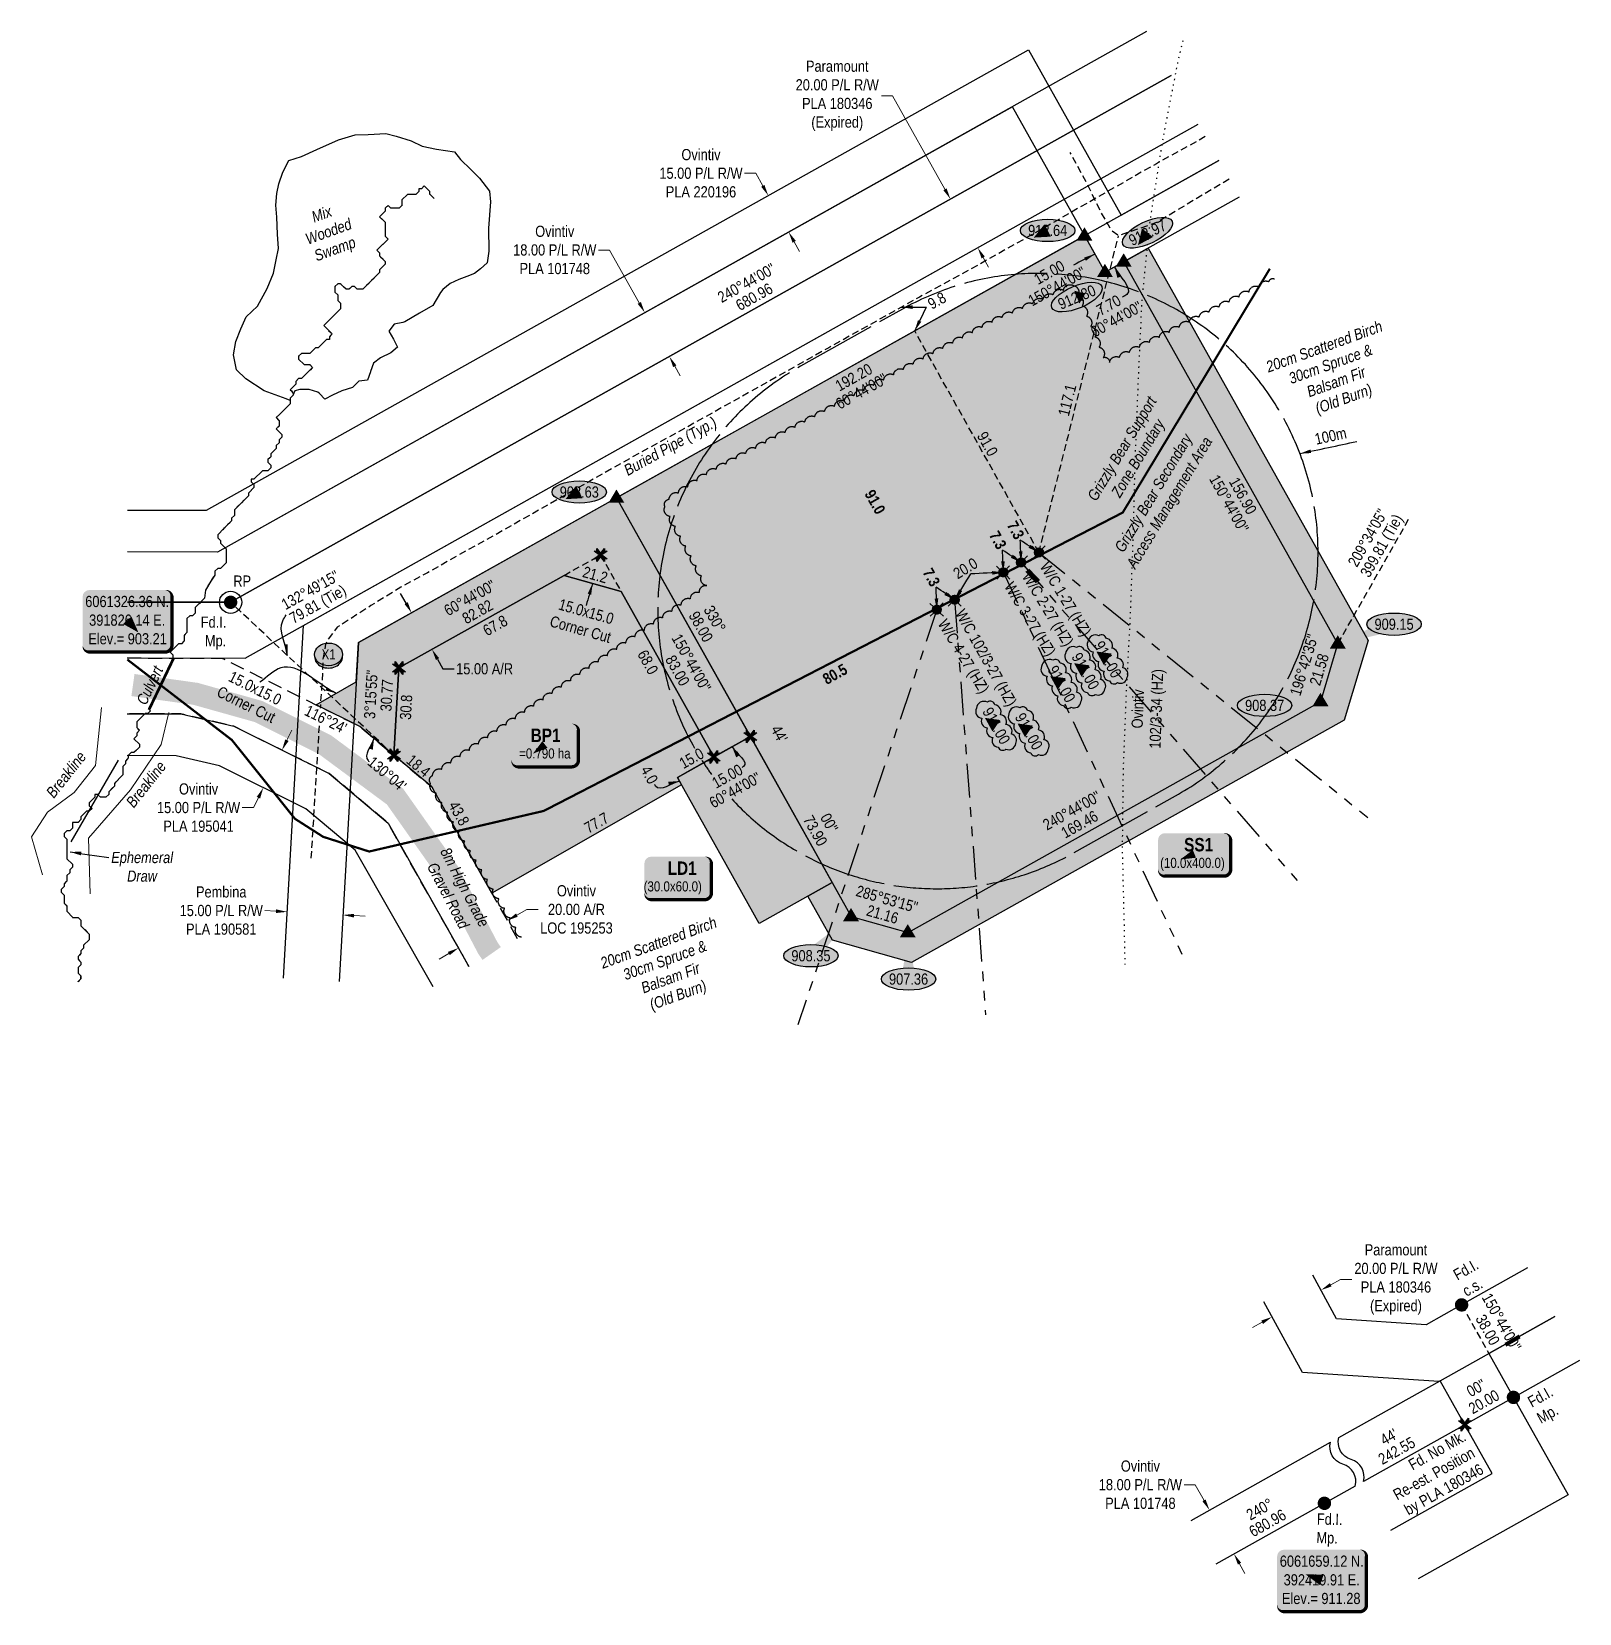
# Model space of a CAD drawing. Extents: x 389163 to 396064, y 6056248 to 6063668.
# Drawn here: x 389163 to 390549, y 6060211 to 6061627 of the extents above; entities that cross this region are included whole.
import ezdxf
from ezdxf.enums import TextEntityAlignment as Align

# ---------------------------------------------------------------- set-up
doc = ezdxf.new("R2010")
doc.units = 0
doc.header["$LTSCALE"] = 5
doc.header["$PDMODE"] = 35
doc.header["$PDSIZE"] = 0.5
for name, pattern in [('0', [1, 1, 0]), ('DASHDOT2', [12.7, 6.35, -3.175, 0, -3.175]), ('foc-ACCESSROAD', [3.75, 2.5, -1.25]), ('foc-BUFFER', [16.75, 15, -1.75]), ('foc-DOT', [1, 0.2, -0.8]), ('foc-DRILLPATH', [14.75, 6, -1.75, 1.75, -1.75, 1.75, -1.75]), ('foc-TIELINE', [1.875, 1.25, -0.625]), ('foc-TOPO-ephemeral', [6.25, 3.125, -0.625, 0.625, -0.625, 0.625, -0.625]), ('foc-TRAV', [1.875, 1.25, -0.625]), ('UG_PIPE', [1.875, 1.25, -0.625])]:
    doc.linetypes.add(name, pattern=pattern)
doc.layers.get('Defpoints').update_dxf_attribs({"color": 9})
for name, color, linetype in [('35', 37, 'Continuous'), ('AS-DRILL', 8, 'foc-DOT'), ('AS-DRILL-T', 8, 'Continuous'), ('AS-PIPE-UG', 44, 'UG_PIPE'), ('AS-PIPE-UG-T', 44, 'Continuous'), ('AS-ROADS', 254, 'Continuous'), ('AS-UNDERLAY-H', 141, 'Continuous'), ('AS-WILDLIFE', 131, 'DASHDOT2'), ('AUX-BUFFER', 7, 'foc-BUFFER'), ('DETAIL-T', 7, 'Continuous'), ('F-AR', 190, 'foc-ACCESSROAD'), ('F-RW', 190, 'Continuous'), ('L-BD', 7, 'Continuous'), ('L-BD1', 253, 'Continuous'), ('L-MON', 1, 'Continuous'), ('L-MON-T', 1, 'Continuous'), ('L-TIE', 7, 'foc-TIELINE'), ('P-CROSSINGS', 250, 'Continuous'), ('P-ELEVATION', 7, 'Continuous'), ('P-PDRILLPATH', 12, 'foc-DRILLPATH'), ('P-PROPOSED', 10, 'Continuous'), ('P-PROPOSED-H', 21, 'Continuous'), ('P-TEMP-BLOCKS', 250, 'Continuous'), ('P-TEMP-BLUE', 146, 'Continuous'), ('P-TEMP-BLUE-T', 146, 'Continuous'), ('P-TRAV', 4, 'foc-TRAV'), ('P-TXT', 4, 'Continuous'), ('T-BUSH', 110, '0'), ('T-BUSH-T', 110, 'Continuous'), ('T-CREEK', 160, 'Continuous'), ('T-DRAW', 143, 'foc-TOPO-ephemeral'), ('T-TIE', 201, 'foc-TIELINE'), ('T-WATER-T', 170, 'Continuous'), ('WETLAND', 143, 'Continuous'), ('WETLAND-T', 146, 'Continuous')]:
    doc.layers.add(name, color=color, linetype=linetype)
for name, color, linetype, lineweight in [('AS-GENERAL', 48, 'Continuous', 18), ('F-AR-T', 190, 'Continuous', 9), ('F-RW-T', 190, 'Continuous', 9), ('T-TEXT', 48, 'Continuous', 18), ('T-TIE-T', 201, 'Continuous', 18)]:
    doc.layers.add(name, color=color, linetype=linetype, lineweight=lineweight)
doc.layers.add('P-TEMP-BLUE-H', color=7, linetype='Continuous', true_color=0x99e6ff)
doc.styles.add('240', font='ARIALN.TTF', dxfattribs={"height": 30})
doc.styles.add('80', font='ARIALN.TTF', dxfattribs={"height": 10})
doc.styles.add('80CG', font='ARIALN.TTF', dxfattribs={"height": 10})
doc.styles.add('80L', font='ARIALN.TTF', dxfattribs={"height": 10})
doc.styles.add('BOLD', font='ARIALNB.TTF')
doc.styles.add('Crossing', font='ARIALN.TTF', dxfattribs={"height": 10})
doc.styles.add('foc-LtypeFont', font='ARIALN.TTF', dxfattribs={"height": 7.35})
doc.styles.add('MtXpl_Arial_Narrow', font='ARIALNI.TTF')
doc.linetypes.add('foc-TOPO-flowdirection-NOLINE', pattern='A,0,[">",foc-LtypeFont,S=0.3,R=0,X=0,Y=-0.945],-20,[">",foc-LtypeFont,S=0.3,R=0,X=0,Y=-0.945],0', length=20)
doc.dimstyles.new('CG2011', dxfattribs={"dimscale": 5, "dimtxt": 9, "dimasz": 2, "dimexe": 0.2, "dimexo": 0.0625, "dimgap": 0.5, "dimtad": 0, "dimtih": 1, "dimtoh": 1, "dimzin": 0, "dimdsep": 46, "dimtxsty": '80CG', "dimcen": 0.1, "dimse1": 1, "dimse2": 1, "dimclrd": 256, "dimclrt": 256, "dimaunit": 1, "dimadec": 4, "dimazin": 0, "dimtfac": 0.06, "dimtofl": 0, "dimtmove": 0, "dimatfit": 1, "dimfxl": 0.2, "dimtolj": 1, "dimtzin": 0, "dimlwd": -1, "dimarcsym": 0})
doc.dimstyles.new('Compass 5 000', dxfattribs={"dimscale": 5, "dimtxt": 9, "dimasz": 2, "dimexe": 0.2, "dimexo": 0.0625, "dimgap": 0.5, "dimtad": 0, "dimtih": 1, "dimtoh": 1, "dimzin": 0, "dimdsep": 46, "dimtxsty": '80CG', "dimcen": 0.1, "dimse1": 1, "dimse2": 1, "dimclrd": 256, "dimclrt": 256, "dimaunit": 1, "dimadec": 4, "dimazin": 0, "dimtfac": 0.06, "dimtofl": 0, "dimtmove": 0, "dimatfit": 1, "dimfxl": 0.2, "dimtolj": 1, "dimtzin": 0, "dimlwd": -1, "dimarcsym": 0})

msp = doc.modelspace()

# ---------------------------------------------------------------- texts
at = {"layer": 'AS-DRILL-T', "insert": (390147.049, 6060985.26), "char_height": 9.99604, "attachment_point": 1, "rotation": 87.98685, "style": '80L'}
msp.add_mtext_dynamic_manual_height_columns('\\pi18.19764;Ovintiv  \\P\\pi0.66365;102/3-34 (HZ)', width=70.68593, gutter_width=49.98, heights=[0], dxfattribs=at)
at = {"layer": 'AS-PIPE-UG-T', "insert": (389691.8, 6061237.802), "char_height": 9.99604, "attachment_point": 1, "rotation": 29.168363, "style": '80L'}
msp.add_mtext_dynamic_manual_height_columns('\\pi0.29886;{\\fArial Narrow|b0|i1|c0|p34;Buried Pipe (Typ.)}', width=91.72126, gutter_width=47.481, heights=[0], dxfattribs=at)
at = {"layer": 'AS-WILDLIFE', "insert": (390147.581, 6061248.798), "char_height": 9.99606, "attachment_point": 5, "rotation": 58.907325, "style": '240', "bg_fill": 1, "box_fill_scale": 1, "bg_fill_color": 21, "bg_fill_transparency": 0}
msp.add_mtext_dynamic_manual_height_columns('{\\fArial Narrow|b0|i1|c0|p34;Grizzly Bear Support Zone Boundary}', width=106.24503, gutter_width=44.982, heights=[0], dxfattribs=at)
at = {"layer": 'AS-WILDLIFE', "insert": (390128.299, 6061159.205), "char_height": 9.99606, "width": 134.07171, "attachment_point": 1, "rotation": 58.907325, "style": 'MtXpl_Arial_Narrow'}
msp.add_mtext('\\pi7.097;Grizzly Bear Secondary \\P\\pi0.04998;Access Management Area', dxfattribs=at)
at = {"layer": 'L-BD', "style": '80L'}
for s, height, rotation, p in [('240°44\'00"', 9.996, 29.267114, (389803.014, 6061402.225)), ('680.96', 9.996, 29.267114, (389809.978, 6061389.799)), ('209°34\'05"', 9.996, 60.431576, (390359.126, 6061173.957)), ('399.81 (Tie)', 9.99604, 60.431576, (390371.516, 6061166.928)), ("116°24'", 9.996, 333.6, (389426.399, 6061011.353)), ("130°04'", 9.996, 319.9333, (389481.305, 6060962.499)), ('150°44\'00"', 9.996, 299.268096, (390479.093, 6060471.601)), ('38.00', 9.996, 299.268096, (390466.667, 6060464.637)), ('00"', 9.996, 29.267302, (390456.287, 6060412.619)), ('20.00', 9.996, 29.267302, (390463.25, 6060400.193)), ("44'", 9.996, 29.267302, (390378.178, 6060368.845)), ('242.55', 9.996, 29.267302, (390385.142, 6060356.419)), ('240°', 9.996, 29.267114, (390262.538, 6060304.036)), ('680.96', 9.996, 29.267114, (390269.502, 6060291.61))]:
    msp.add_text(s, height=height, rotation=rotation, dxfattribs=at).set_placement(p, align=Align.MIDDLE_CENTER)
at = {"layer": 'L-BD', "insert": (389384.869, 6061117.421), "char_height": 9.99604, "width": 55.98506, "attachment_point": 1, "rotation": 29.267302, "line_spacing_factor": 0.855, "style": '80L'}
msp.add_mtext('\\pi0.66365;132°49\'15" \\P\\pi0.91253;79.81 (Tie)', dxfattribs=at)
at = {"layer": 'L-BD1', "style": '80L'}
for s, rotation, p in [('192.20', 29.267302, (389899.09, 6061317.705)), ('150°44\'00"', 299.267302, (390235.091, 6061204.545)), ('156.90', 299.267302, (390247.517, 6061211.509)), ('60°44\'00"', 29.267302, (389555.301, 6061120.167)), ('82.82', 29.267302, (389562.264, 6061107.741)), ('330°', 299.267302, (389774.713, 6061101.334)), ('98.00', 299.267302, (389762.287, 6061094.37)), ('150°44\'00"', 299.267302, (389753.766, 6061062.036)), ('196°42\'35"', 73.322421, (390302.129, 6061060.095)), ('83.00', 299.267302, (389741.34, 6061055.072)), ('21.58', 73.322421, (390315.774, 6061056.007)), ('3°15\'55"', 86.740254, (389466.748, 6061033.678)), ('30.77', 86.740254, (389480.97, 6061032.868)), ("44'", 299.267302, (389832.427, 6060998.35)), ('15.00', 29.267302, (389785.855, 6060960.442)), ('60°44\'00"', 29.267302, (389792.819, 6060948.016)), ('240°44\'00"', 29.267302, (390094.228, 6060929.754)), ('73.90', 299.267302, (389864.676, 6060911.669)), ('00"', 299.267302, (389877.102, 6060918.633)), ('169.46', 29.267302, (390101.192, 6060917.328)), ('285°53\'15"', 344.089215, (389928.745, 6060850.468)), ('21.16', 344.089215, (389924.84, 6060836.769))]:
    msp.add_text(s, height=9.996, rotation=rotation, dxfattribs=at).set_placement(p, align=Align.MIDDLE_CENTER)
at = {"layer": 'L-BD1', "insert": (390046.456, 6061401.884), "char_height": 9.99604, "width": 55.98506, "attachment_point": 1, "rotation": 29.267302, "line_spacing_factor": 0.855, "style": '80L', "bg_fill": 1, "box_fill_scale": 1, "bg_fill_color": 21, "bg_fill_transparency": 0}
msp.add_mtext('\\pi14.55992;15.00\\P\\pi0.66365;150°44\'00" ', dxfattribs=at)
at = {"layer": 'L-BD1', "char_height": 9.996, "attachment_point": 2, "rotation": 29.267302, "style": '80L', "bg_fill": 1, "box_fill_scale": 1.15, "bg_fill_color": 21, "bg_fill_transparency": 0}
for s, insert, width in [('7.70', (390124.821, 6061386.625), 21.82396), ('60°44\'00"', (390131.747, 6061374.177), 49.61651), ('60°44\'00"', (389903.554, 6061309.607), 49.61651)]:
    msp.add_mtext(s, dxfattribs=dict(at, insert=insert, width=width))
at = {"layer": 'L-MON-T', "insert": (389313.395, 6061103.452), "char_height": 9.99606, "attachment_point": 1, "style": '80L'}
msp.add_mtext_dynamic_manual_height_columns('\\pi1.06138;Fd.I.\\P\\pi4.77752;Mp.', width=22.03538, gutter_width=49.98, heights=[0], dxfattribs=at)
at = {"layer": 'L-MON-T', "attachment_point": 1, "style": '80L'}
for s, width, gutter_width, insert, char_height, rotation in [('Fd.I.\\Pc.s.', 22.03534, 124.951, (390434.589, 6060517.384), 9.996, 29.267302), ('Fd.I.\\PMp.', 22.03534, 124.951, (390501.279, 6060403.541), 9.996, 29.267302), ('\\pi26.07194;Fd. No Mk.\\P\\pi0.97956;Re-est. Position \\P\\pi3.0865;by PLA 180346', 80.12967, 124.951, (390371.719, 6060334.508), 9.99604, 29.267302), ('Fd.I. \\PMp.', 22.03538, 49.98, (390313.85, 6060300.278), 9.9961, 358.629485)]:
    msp.add_mtext_dynamic_manual_height_columns(s, width=width, gutter_width=gutter_width, heights=[0], dxfattribs=dict(at, insert=insert, char_height=char_height, rotation=rotation))
at = {"layer": 'P-TEMP-BLUE-T', "char_height": 9.99606, "attachment_point": 1, "style": '80L'}
for s, width, insert, rotation in [('\\pi0.21022;21.2', 21.78309, (389658.045, 6061148.735), 344.267302), ('\\pi0.25454;67.8', 21.87173, (389565.647, 6061094.194), 29.267302), ('\\pi-3.70707;68.0', 13.9008, (389715.515, 6061071.486), 299.267302), ('\\pi0.27158;30.8', 21.85128, (389492.613, 6061011.108), 86.740254), ('\\pi0.66365;15.0', 21.824, (389741.104, 6060975.091), 29.267302), ('\\pi0.67729,t20.66941;18.4', 21.85128, (389503.522, 6060981.157), 319.93398), ('\\pi-0.66256;4.0', 13.9008, (389716.959, 6060970.501), 299.267302), ('\\pi0.11476;43.8', 21.87173, (389544.486, 6060939.451), 299.450647), ('\\pi0.3125;77.7', 21.85128, (389656.321, 6060917.367), 29.717014)]:
    msp.add_mtext_dynamic_manual_height_columns(s, width=width, gutter_width=49.98, heights=[0], dxfattribs=dict(at, insert=insert, rotation=rotation))
at = {"layer": 'P-TXT', "char_height": 9.9923, "width": 21.8226, "attachment_point": 2, "style": '80L'}
for s, insert, rotation in [('{\\fArial Narrow|b1|i0|c0|p34;91.0}', (389922.549, 6061208.498), 299.267302), ('{\\fArial Narrow|b1|i0|c0|p34;80.5}', (389879.791, 6061056.265), 29.267302)]:
    msp.add_mtext(s, dxfattribs=dict(at, insert=insert, rotation=rotation))
at = {"layer": 'P-TXT', "char_height": 9.99606, "attachment_point": 1, "style": '80L'}
for s, width, insert, rotation in [('\\pi0.26818;{\\fArial Narrow|b1|i0|c0|p34;7.3}', 15.48271, (390028.497, 6061181.535), 299.267302), ('\\pi0.26818;{\\fArial Narrow|b1|i0|c0|p34;7.3}', 15.48271, (390044.411, 6061190.453), 299.267302), ('\\pi0.12839;W/C 1-27 (HZ)', 73.83624, (390073.733, 6061153.577), 301.2407), ('\\pi0.26818;{\\fArial Narrow|b1|i0|c0|p34;7.3}', 15.48271, (389968.982, 6061148.182), 299.267302), ('\\pi0.12839;W/C 2-27 (HZ)', 73.83624, (390057.819, 6061144.658), 301.2407), ('\\pi0.12839;W/C 3-27 (HZ)', 73.83624, (390041.905, 6061135.739), 301.2407), ('\\pi3.75589;15.0x15.0\\P\\pi0.32272;Corner Cut', 56.02608, (389633.095, 6061120.566), 344.267302), ('\\pi0.12839;W/C 102/3-27 (HZ)', 96.12623, (389998.304, 6061111.305), 299.267302), ('\\pi0.12839;W/C 4-27 (HZ)', 73.83624, (389982.39, 6061102.386), 301.2407), ('\\pi3.75589;15.0x15.0\\P\\pi0.32272;Corner Cut', 56.02608, (389339.472, 6061056.674), 333.600647)]:
    msp.add_mtext_dynamic_manual_height_columns(s, width=width, gutter_width=49.98, heights=[0], dxfattribs=dict(at, insert=insert, rotation=rotation))
at = {"layer": 'T-BUSH-T', "char_height": 9.99604, "attachment_point": 1, "rotation": 20, "style": '80L'}
for insert in [(390266.747, 6061331.173), (389670.76, 6060797.258)]:
    msp.add_mtext_dynamic_manual_height_columns('\\pi0.3875;{\\fArial Narrow|b0|i1|c0|p34;20cm Scattered Birch\\P\\pi15.88955;30cm Spruce & \\P\\pi27.02429;Balsam Fir\\P\\pi29.03918;(Old Burn)}', width=109.26547, gutter_width=47.481, heights=[0], dxfattribs=dict(at, insert=insert))
at = {"layer": 'T-TEXT', "char_height": 9.99604, "attachment_point": 1, "style": '80L'}
for s, width, insert, rotation in [('\\pi0.56819;{\\fArial Narrow|b0|i1|c0|p34;Culvert}', 36.85894, (389256.195, 6061027.164), 64.401523), ('\\pi0.29886;{\\fArial Narrow|b0|i1|c0|p34;Breakline}', 47.5573, (389174.969, 6060946.077), 51.667922), ('\\pi0.29886;{\\fArial Narrow|b0|i1|c0|p34;Breakline}', 47.5573, (389246.538, 6060937.413), 51.667922), ('\\pi0.47614;{\\fArial Narrow|b0|i1|c0|p34;8m High Grade \\P\\pi6.90947;Gravel Road}', 77.47042, (389537.171, 6060898.153), 297.553314)]:
    msp.add_mtext_dynamic_manual_height_columns(s, width=width, gutter_width=47.481, heights=[0], dxfattribs=dict(at, insert=insert, rotation=rotation))
at = {"layer": 'T-TIE-T', "char_height": 9.99606, "attachment_point": 1, "style": '80L'}
for s, width, insert, rotation in [('\\pi0.2784;9.8', 15.50317, (389963.869, 6061386.728), 29.267302), ('\\pi0.66365;117.1', 26.63793, (390081.671, 6061283.964), 75.889197), ('\\pi-2.89224;91.0', 15.48271, (390019.167, 6061267.734), 299.267302), ('\\pi-2.96043;20.0', 15.48271, (389989.441, 6061146.684), 31.237816)]:
    msp.add_mtext_dynamic_manual_height_columns(s, width=width, gutter_width=49.98, heights=[0], dxfattribs=dict(at, insert=insert, rotation=rotation))
at = {"layer": 'T-WATER-T', "insert": (389234.021, 6060892.669), "char_height": 9.99604, "attachment_point": 1, "rotation": 359.933968, "style": '80L'}
msp.add_mtext_dynamic_manual_height_columns('\\pi0.30909;{\\fArial Narrow|b0|i1|c0|p34;Ephemeral \\P\\pi14.56333;Draw}', width=55.95779, gutter_width=47.481, heights=[0], dxfattribs=at)
at = {"layer": 'WETLAND-T', "insert": (389392.322, 6061458.147), "char_height": 9.99604, "attachment_point": 1, "rotation": 20, "style": '80L'}
msp.add_mtext_dynamic_manual_height_columns('\\pi21.59227;{\\fArial Narrow|b0|i1|c0|p34;Mix \\P\\pi9.61202;Wooded \\P\\pi11.89624;Swamp}', width=60.91967, gutter_width=47.481, heights=[0], dxfattribs=at)

# ---------------------------------------------------------------- blocks, each defined once
blk = doc.blocks.new('TRIA')
blk.add_hatch(color=255).paths.add_polyline_path([(-0.04, 1.52), (-1.47, -0.87), (1.39, -0.87)])
blk = doc.blocks.new('TRIAA')
blk.add_blockref('TRIA', (0, 0))
blk = doc.blocks.new('TRIB')
at = {"color": 1}
blk.add_lwpolyline([(-1.12, -0.67), (-0.04, 1.13), (1.04, -0.67)], close=True, dxfattribs=at)
blk = doc.blocks.new('TRIBB')
blk.add_blockref('TRIB', (0, 0))
blk = doc.blocks.new('TRICC')
for name in ['TRIAA', 'TRIBB']:
    blk.add_blockref(name, (0, 0))
blk = doc.blocks.new('plspike')
blk.add_blockref('TRICC', (0, 0))
blk = doc.blocks.new('fdia')
at = {"color": 255, "const_width": 1}
blk.add_lwpolyline([(-0.5, 0, 1), (0.5, 0, 1)], format="xyb", close=True, dxfattribs=at)
blk = doc.blocks.new('Fdiaa')
blk.add_blockref('fdia', (0, 0))
blk = doc.blocks.new('fdib')
at = {"color": 1, "const_width": 1.6}
blk.add_lwpolyline([(-0.4, 0, 1), (0.4, 0, 1)], format="xyb", close=True, dxfattribs=at)
at = {"color": 1}
blk.add_circle((0, 0), 0.8, dxfattribs=at)
blk = doc.blocks.new('Fdibb')
blk.add_blockref('fdib', (0, 0))
blk = doc.blocks.new('fdicc')
for name in ['Fdibb', 'Fdiaa']:
    blk.add_blockref(name, (0, 0))
blk = doc.blocks.new('FDI')
blk.add_blockref('fdicc', (0, 0))
blk = doc.blocks.new('WC')
at = {"layer": 'L-MON'}
h = blk.add_hatch(color=255, dxfattribs=at)
h.dxf.hatch_style = 1
edge = h.paths.add_edge_path()
edge.add_arc((0, 0), 0.9, 0, 360)
at = {"layer": 'L-MON', "color": 240, "flags": 128}
for points in [[(-0.62, 0.5), (-1.23, 1.12)], [(0.52, 0.61), (1.13, 1.21)], [(-1.18, -1.18), (-0.56, -0.57)], [(1.16, -1.18), (0.56, -0.57)]]:
    blk.add_lwpolyline(points, dxfattribs=at)
at = {"layer": 'L-MON', "color": 240}
for radius in [0.8, 0.373]:
    blk.add_circle((0, 0), radius, dxfattribs=at)
blk = doc.blocks.new('TEMP')
h = blk.add_hatch(color=255)
h.dxf.hatch_style = 1
h.paths.add_polyline_path([(0, 0.25), (-0.67, 1.15), (-0.67, 0.67), (-1.15, 0.67), (-0.25, 0), (-1.15, -0.67), (-0.67, -0.67), (-0.67, -1.15), (0, -0.25), (0.67, -1.15), (0.67, -0.67), (1.15, -0.67), (0.25, 0), (1.15, 0.67), (0.67, 0.67), (0.67, 1.15)])
h.paths.add_polyline_path([(0.57, 0.85), (0.57, 0.57), (0.85, 0.57), (0.08, 0), (0.85, -0.57), (0.57, -0.57), (0.57, -0.85), (0, -0.08), (-0.57, -0.85), (-0.57, -0.57), (-0.85, -0.57), (-0.08, 0), (-0.85, 0.57), (-0.57, 0.57), (-0.57, 0.85), (0, 0.08)], flags=16)
h = blk.add_hatch(color=1)
h.dxf.hatch_style = 1
h.paths.add_polyline_path([(0, 0.08), (-0.57, 0.85), (-0.57, 0.57), (-0.85, 0.57), (-0.08, 0), (-0.85, -0.57), (-0.57, -0.57), (-0.57, -0.85), (0, -0.08), (0.57, -0.85), (0.57, -0.57), (0.85, -0.57), (0.08, 0), (0.85, 0.57), (0.57, 0.57), (0.57, 0.85)])
at = {"color": 1}
for p, q in [((-0.08, 0), (0.08, 0)), ((0, 0.08), (0, -0.08))]:
    blk.add_line(p, q, dxfattribs=at)
at = {"color": 255, "flags": 128}
blk.add_lwpolyline([(-0.25, 0), (-1.15, 0.67), (-0.67, 0.67), (-0.67, 1.15), (0, 0.25), (0.67, 1.15), (0.67, 0.67), (1.15, 0.67), (0.25, 0), (1.15, -0.67), (0.67, -0.67), (0.67, -1.15), (0, -0.25), (-0.67, -1.15), (-0.67, -0.67), (-1.15, -0.67)], close=True, dxfattribs=at)
at = {"color": 1, "flags": 128}
blk.add_lwpolyline([(-0.08, 0), (-0.85, 0.57), (-0.57, 0.57), (-0.57, 0.85), (0, 0.08), (0.57, 0.85), (0.57, 0.57), (0.85, 0.57), (0.08, 0), (0.85, -0.57), (0.57, -0.57), (0.57, -0.85), (0, -0.08), (-0.57, -0.85), (-0.57, -0.57), (-0.85, -0.57)], close=True, dxfattribs=at)
blk = doc.blocks.new('*U447')
at = {"true_color": 0x99e6ff}
h = blk.add_hatch(color=141, dxfattribs=at)
edge = h.paths.add_edge_path()
edge.add_line((-26.5, -20), (26.5, -20))
edge.add_arc((26.5, -14), 6, 270, 360)
edge.add_line((32.5, -14), (32.5, 12.5))
edge.add_arc((26.5, 12.5), 6, 0, 90)
edge.add_line((26.5, 18.5), (-26.5, 18.5))
edge.add_arc((-26.5, 12.5), 6, 90, 180)
edge.add_line((-32.5, 12.5), (-32.5, -14))
edge.add_arc((-26.5, -14), 6, 180, 270)
at = {"color": 250, "flags": 128}
blk.add_lwpolyline([(-26.5, -20, 3, 3, 0), (26.5, -20, 3, 3, 0.414214), (32.5, -14, 3, 3, 0), (32.5, 12.5, 3, 0, 0.414214), (26.5, 18.5, 0, 0, 0), (-26.5, 18.5, 0, 0, 0.414214), (-32.5, 12.5, 0, 0, 0), (-32.5, -14, 0, 3, 0.414214)], format="xyseb", close=True, dxfattribs=at)
at = {"flags": 128}
blk.add_lwpolyline([(-12.5, -5.1, 0, 7.5, 0), (0, 0, 0, 0, 0)], format="xyseb", dxfattribs=at)
at = {"color": 250}
for tag, p, height, style in [('TEMP_AREA_W1_001', (-9.2, 2.2), 12, 'BOLD'), ('ENTER_TEXT_001', (-30.7, -12.6), 9, '80')]:
    blk.add_attdef(tag, p, '', height=height, dxfattribs=dict(at, style=style))
blk = doc.blocks.new('*U445')
at = {"true_color": 0x99e6ff}
h = blk.add_hatch(color=141, dxfattribs=at)
edge = h.paths.add_edge_path()
edge.add_line((-24, -20), (24, -20))
edge.add_arc((24, -14), 6, 270, 360)
edge.add_line((30, -14), (30, 12.5))
edge.add_arc((24, 12.5), 6, 0, 90)
edge.add_line((24, 18.5), (-24, 18.5))
edge.add_arc((-24, 12.5), 6, 90, 180)
edge.add_line((-30, 12.5), (-30, -14))
edge.add_arc((-24, -14), 6, 180, 270)
at = {"color": 250, "flags": 128}
blk.add_lwpolyline([(-24, -20, 3, 3, 0), (24, -20, 3, 3, 0.414214), (30, -14, 3, 3, 0), (30, 12.5, 3, 0, 0.414214), (24, 18.5, 0, 0, 0), (-24, 18.5, 0, 0, 0.414214), (-30, 12.5, 0, 0, 0), (-30, -14, 0, 3, 0.414214)], format="xyseb", close=True, dxfattribs=at)
at = {"flags": 128}
blk.add_lwpolyline([(-16.7, -5.2, 0, 7.5, 0), (0, 0, 0, 0, 0)], format="xyseb", dxfattribs=at)
at = {"color": 250}
for tag, p, height, style in [('TEMP_AREA_W1_001', (-9.2, 2.2), 12, 'BOLD'), ('ENTER_TEXT_001', (-30.7, -12.6), 9, '80')]:
    blk.add_attdef(tag, p, '', height=height, dxfattribs=dict(at, style=style))
blk = doc.blocks.new('*U446')
at = {"true_color": 0x99e6ff}
h = blk.add_hatch(color=141, dxfattribs=at)
edge = h.paths.add_edge_path()
edge.add_line((-24, -20), (24, -20))
edge.add_arc((24, -14), 6, 270, 360)
edge.add_line((30, -14), (30, 12.5))
edge.add_arc((24, 12.5), 6, 0, 90)
edge.add_line((24, 18.5), (-24, 18.5))
edge.add_arc((-24, 12.5), 6, 90, 180)
edge.add_line((-30, 12.5), (-30, -14))
edge.add_arc((-24, -14), 6, 180, 270)
at = {"color": 250, "flags": 128}
blk.add_lwpolyline([(-24, -20, 3, 3, 0), (24, -20, 3, 3, 0.414214), (30, -14, 3, 3, 0), (30, 12.5, 3, 0, 0.414214), (24, 18.5, 0, 0, 0), (-24, 18.5, 0, 0, 0.414214), (-30, 12.5, 0, 0, 0), (-30, -14, 0, 3, 0.414214)], format="xyseb", close=True, dxfattribs=at)
at = {"flags": 128}
blk.add_lwpolyline([(-10.8, -8.2, 0, 7.5, 0), (0, 0, 0, 0, 0)], format="xyseb", dxfattribs=at)
at = {"color": 250}
for tag, p, height, style in [('TEMP_AREA_W1_001', (-9.2, 2.2), 12, 'BOLD'), ('ENTER_TEXT_001', (-30.7, -12.6), 9, '80')]:
    blk.add_attdef(tag, p, '', height=height, dxfattribs=dict(at, style=style))
blk = doc.blocks.new('*D448')
at = {"layer": 'Defpoints', "color": 0, "transparency": 16777216}
for p in [(389588.8, 6060831.1), (389588.9, 6060831), (389545.3, 6060806.5)]:
    blk.add_point(p, dxfattribs=at)
at = {"layer": 'F-AR-T', "transparency": 16777216}
for p, q in [((389597.5, 6060836.1), (389606.5, 6060841.1)), ((389606.5, 6060841.1), (389616.5, 6060841.1)), ((389536.6, 6060801.7), (389527.9, 6060796.7))]:
    blk.add_line(p, q, dxfattribs=at)
for points in [[(389596.7, 6060837.5), (389598.3, 6060834.6), (389588.8, 6060831.1)], [(389535.7, 6060803.1), (389537.4, 6060800.2), (389545.3, 6060806.6)]]:
    blk.add_solid(points, dxfattribs=at)
at = {"layer": 'F-AR-T', "transparency": 16777216, "insert": (389650.8, 6060841.1), "char_height": 10, "attachment_point": 5, "style": '80CG'}
blk.add_mtext('\\A1;Ovintiv\\P20.00 A/R\\PLOC 195253', dxfattribs=at)
blk = doc.blocks.new('*D449')
at = {"layer": 'Defpoints', "color": 0, "transparency": 16777216}
for p in [(389368.9, 6060992.8), (389352.2, 6060959.2), (389370.5, 6060950.2)]:
    blk.add_point(p, dxfattribs=at)
at = {"layer": 'F-RW-T', "transparency": 16777216}
for p, q in [((389391.6, 6060992.7), (389396.1, 6061001.7)), ((389366.1, 6060941.2), (389361.6, 6060932.3)), ((389361.6, 6060932.3), (389351.6, 6060932.3))]:
    blk.add_line(p, q, dxfattribs=at)
for points in [[(389390.1, 6060993.4), (389393.1, 6060992), (389387.2, 6060983.7)], [(389364.6, 6060942), (389367.6, 6060940.5), (389370.5, 6060950.2)]]:
    blk.add_solid(points, dxfattribs=at)
at = {"layer": 'F-RW-T', "transparency": 16777216, "insert": (389312.5, 6060932.3), "char_height": 10, "attachment_point": 5, "style": '80CG'}
blk.add_mtext('\\A1;Ovintiv\\P15.00 P/L R/W\\PPLA 195041', dxfattribs=at)
blk = doc.blocks.new('*D450')
at = {"layer": 'Defpoints', "color": 0, "transparency": 16777216}
for p in [(389393.1, 6060862.3), (389443.1, 6060859.4), (389391.8, 6060839)]:
    blk.add_point(p, dxfattribs=at)
at = {"layer": 'F-RW-T', "transparency": 16777216}
for p, q in [((389381.8, 6060839.6), (389371.8, 6060840.1)), ((389451.7, 6060835.6), (389461.7, 6060835))]:
    blk.add_line(p, q, dxfattribs=at)
for points in [[(389381.9, 6060841.2), (389381.7, 6060837.9), (389391.8, 6060839)], [(389451.8, 6060837.2), (389451.6, 6060833.9), (389441.7, 6060836.1)]]:
    blk.add_solid(points, dxfattribs=at)
at = {"layer": 'F-RW-T', "transparency": 16777216, "insert": (389332.8, 6060840.1), "char_height": 10, "attachment_point": 5, "style": '80CG'}
blk.add_mtext('\\A1;Pembina\\P15.00 P/L R/W\\PPLA 190581', dxfattribs=at)
blk = doc.blocks.new('*U466')
at = {"layer": 'P-ELEVATION'}
h = blk.add_hatch(color=111, dxfattribs=at)
h.dxf.hatch_style = 1
edge = h.paths.add_edge_path()
edge.add_ellipse((0, 0), major_axis=(-24.4, 0), ratio=0.410256, start_angle=0, end_angle=360)
at = {"layer": 'P-ELEVATION', "color": 7, "flags": 128}
blk.add_lwpolyline([(0, 0, 12.5, 0, 0), (36.1, 35.2, 0, 0, 0)], format="xyseb", dxfattribs=at)
at = {"layer": 'P-ELEVATION', "color": 7}
blk.add_ellipse((0, 0), major_axis=(-24.4, 0), ratio=0.410256, dxfattribs=at)
at = {"layer": 'P-ELEVATION', "style": '80'}
blk.add_attdef('ELEVATION', text='', height=10, dxfattribs=at).set_placement((0, 0), align=Align.MIDDLE_CENTER)
blk = doc.blocks.new('*U545')
at = {"layer": 'P-ELEVATION'}
h = blk.add_hatch(color=111, dxfattribs=at)
h.dxf.hatch_style = 1
edge = h.paths.add_edge_path()
edge.add_arc((-17.4, -4.5), 6.1, 215, 325)
edge.add_arc((-7.4, -4.5), 6.1, 215, 325)
edge.add_arc((2.6, -4.5), 6.1, 215, 325)
edge.add_arc((12.7, -4.5), 6.1, 215, 325)
edge.add_arc((18.1, -3.7), 4.32, 263.4336, 373.4336)
edge.add_arc((18.8, 2.3), 6.1, 305, 415)
edge.add_arc((17.5, 4.4), 5.69, 30.6955, 140.6955)
edge.add_arc((8.1, 4.5), 6.1, 35, 145)
edge.add_arc((-1.9, 4.5), 6.1, 35, 145)
edge.add_arc((-11.9, 4.5), 6.1, 35, 145)
edge.add_arc((-18, 3.8), 4.33, 75.4261, 185.4261)
edge.add_arc((-18.4, -2.3), 6.96, 125, 235)
at = {"color": 240, "flags": 128}
blk.add_lwpolyline([(-22.4, -8, 0.520567), (-12.3, -8, 0.520567), (-2.4, -8, 0.520567), (7.6, -8, 0.520567), (17.6, -8, 0.520567), (22.4, -2.7, 0.520567), (22.4, 7.3, 0.520567), (13.1, 8, 0.520567), (3.1, 8, 0.520567), (-6.9, 8, 0.520567), (-16.9, 8, 0.520567), (-22.4, 3.4, 0.520567)], format="xyb", close=True, dxfattribs=at)
at = {"layer": 'P-ELEVATION', "color": 240, "flags": 128}
blk.add_lwpolyline([(0, 0, 12.5, 0, 0), (-11.1, -5.5, 0, 0, 0)], format="xyseb", dxfattribs=at)
at = {"layer": 'P-ELEVATION', "color": 240, "style": '80'}
blk.add_attdef('ELEVATION', text='', height=10, dxfattribs=at).set_placement((0, 0), align=Align.MIDDLE_CENTER)
blk = doc.blocks.new('*U465')
at = {"layer": 'P-ELEVATION'}
h = blk.add_hatch(color=111, dxfattribs=at)
h.dxf.hatch_style = 1
edge = h.paths.add_edge_path()
edge.add_ellipse((0, 0), major_axis=(-24.4, 0), ratio=0.410256, start_angle=0, end_angle=360)
at = {"layer": 'P-ELEVATION', "color": 7, "flags": 128}
blk.add_lwpolyline([(0, 0, 12.5, 0, 0), (50.2, 3.6, 0, 0, 0)], format="xyseb", dxfattribs=at)
at = {"layer": 'P-ELEVATION', "color": 7}
blk.add_ellipse((0, 0), major_axis=(-24.4, 0), ratio=0.410256, dxfattribs=at)
at = {"layer": 'P-ELEVATION', "style": '80'}
blk.add_attdef('ELEVATION', text='', height=10, dxfattribs=at).set_placement((0, 0), align=Align.MIDDLE_CENTER)
blk = doc.blocks.new('*U464')
at = {"layer": 'P-ELEVATION'}
h = blk.add_hatch(color=111, dxfattribs=at)
h.dxf.hatch_style = 1
edge = h.paths.add_edge_path()
edge.add_ellipse((0, 0), major_axis=(-24.4, 0), ratio=0.410256, start_angle=0, end_angle=360)
at = {"layer": 'P-ELEVATION', "color": 7, "flags": 128}
blk.add_lwpolyline([(0, 0, 12.5, 0, 0), (-50.2, -17.5, 0, 0, 0)], format="xyseb", dxfattribs=at)
at = {"layer": 'P-ELEVATION', "color": 7}
blk.add_ellipse((0, 0), major_axis=(-24.4, 0), ratio=0.410256, dxfattribs=at)
at = {"layer": 'P-ELEVATION', "style": '80'}
blk.add_attdef('ELEVATION', text='', height=10, dxfattribs=at).set_placement((0, 0), align=Align.MIDDLE_CENTER)
blk = doc.blocks.new('we')
at = {"layer": 'P-ELEVATION'}
h = blk.add_hatch(color=111, dxfattribs=at)
h.dxf.hatch_style = 1
edge = h.paths.add_edge_path()
edge.add_ellipse((0, 0), major_axis=(-24.4, 0), ratio=0.410256, start_angle=0, end_angle=360)
at = {"layer": 'P-ELEVATION', "color": 7, "flags": 128}
blk.add_lwpolyline([(0, 0, 12.5, 0, 0), (-12.4, -6.4, 0, 0, 0)], format="xyseb", dxfattribs=at)
at = {"layer": 'P-ELEVATION', "color": 7}
blk.add_ellipse((0, 0), major_axis=(-24.4, 0), ratio=0.410256, dxfattribs=at)
at = {"layer": 'P-ELEVATION', "style": '80'}
blk.add_attdef('ELEVATION', text='', height=10, dxfattribs=at).set_placement((0, 0), align=Align.MIDDLE_CENTER)
blk = doc.blocks.new('*U467')
at = {"layer": 'P-ELEVATION'}
h = blk.add_hatch(color=111, dxfattribs=at)
h.dxf.hatch_style = 1
edge = h.paths.add_edge_path()
edge.add_ellipse((0, 0), major_axis=(-24.4, 0), ratio=0.410256, start_angle=0, end_angle=360)
at = {"layer": 'P-ELEVATION', "color": 7, "flags": 128}
blk.add_lwpolyline([(0, 0, 12.5, 0, 0), (8.2, -0.1, 0, 0, 0)], format="xyseb", dxfattribs=at)
at = {"layer": 'P-ELEVATION', "color": 7}
blk.add_ellipse((0, 0), major_axis=(-24.4, 0), ratio=0.410256, dxfattribs=at)
at = {"layer": 'P-ELEVATION', "style": '80'}
blk.add_attdef('ELEVATION', text='', height=10, dxfattribs=at).set_placement((0, 0), align=Align.MIDDLE_CENTER)
blk = doc.blocks.new('*U463')
at = {"layer": 'P-ELEVATION'}
h = blk.add_hatch(color=111, dxfattribs=at)
h.dxf.hatch_style = 1
edge = h.paths.add_edge_path()
edge.add_ellipse((0, 0), major_axis=(-24.4, 0), ratio=0.410256, start_angle=0, end_angle=360)
at = {"layer": 'P-ELEVATION', "color": 7, "flags": 128}
blk.add_lwpolyline([(0, 0, 12.5, 0, 0), (-0.5, 41.6, 0, 0, 0)], format="xyseb", dxfattribs=at)
at = {"layer": 'P-ELEVATION', "color": 7}
blk.add_ellipse((0, 0), major_axis=(-24.4, 0), ratio=0.410256, dxfattribs=at)
at = {"layer": 'P-ELEVATION', "style": '80'}
blk.add_attdef('ELEVATION', text='', height=10, dxfattribs=at).set_placement((0, 0), align=Align.MIDDLE_CENTER)
blk = doc.blocks.new('*D459')
at = {"layer": 'Defpoints', "color": 0, "transparency": 16777216}
for p in [(389822.5, 6061480.5), (389728.1, 6061427.6), (389746.4, 6061394.9)]:
    blk.add_point(p, dxfattribs=at)
at = {"layer": 'F-RW-T', "transparency": 16777216}
for p, q in [((389811.4, 6061500.4), (389801.4, 6061500.4)), ((389817.6, 6061489.2), (389811.4, 6061500.4)), ((389845.7, 6061439), (389850.6, 6061430.3))]:
    blk.add_line(p, q, dxfattribs=at)
for points in [[(389819.1, 6061490), (389816.2, 6061488.4), (389822.5, 6061480.5)], [(389847.2, 6061439.9), (389844.3, 6061438.2), (389840.8, 6061447.8)]]:
    blk.add_solid(points, dxfattribs=at)
at = {"layer": 'F-RW-T', "transparency": 16777216, "insert": (389762.3, 6061500.4), "char_height": 10, "attachment_point": 5, "style": '80CG'}
blk.add_mtext('\\A1;Ovintiv\\P15.00 P/L R/W\\PPLA 220196', dxfattribs=at)
blk = doc.blocks.new('*D460')
at = {"layer": 'Defpoints', "color": 0, "transparency": 16777216}
for p in [(389712, 6061375.6), (389565.6, 6061293.5), (389587.6, 6061254.3)]:
    blk.add_point(p, dxfattribs=at)
at = {"layer": 'F-RW-T', "transparency": 16777216}
for p, q in [((389680.5, 6061431.7), (389670.5, 6061431.7)), ((389707.1, 6061384.3), (389680.5, 6061431.7)), ((389738.8, 6061327.6), (389743.7, 6061318.9))]:
    blk.add_line(p, q, dxfattribs=at)
for points in [[(389708.5, 6061385.1), (389705.6, 6061383.5), (389712, 6061375.6)], [(389740.3, 6061328.4), (389737.4, 6061326.8), (389734, 6061336.3)]]:
    blk.add_solid(points, dxfattribs=at)
at = {"layer": 'F-RW-T', "transparency": 16777216, "insert": (389631.4, 6061431.7), "char_height": 10, "attachment_point": 5, "style": '80CG'}
blk.add_mtext('\\A1;Ovintiv\\P18.00 P/L R/W\\PPLA 101748', dxfattribs=at)
blk = doc.blocks.new('*D461')
at = {"layer": 'Defpoints', "color": 0, "transparency": 16777216}
for p in [(389985.6, 6061477.3), (389908.6, 6061434.2), (389933.1, 6061390.6)]:
    blk.add_point(p, dxfattribs=at)
at = {"layer": 'F-RW-T', "transparency": 16777216}
for p, q in [((389933.8, 6061569.8), (389923.8, 6061569.8)), ((389980.7, 6061486.1), (389933.8, 6061569.8)), ((390014.9, 6061425), (390019.8, 6061416.3))]:
    blk.add_line(p, q, dxfattribs=at)
for points in [[(389982.2, 6061486.9), (389979.3, 6061485.3), (389985.6, 6061477.3)], [(390016.4, 6061425.8), (390013.5, 6061424.2), (390010.1, 6061433.7)]]:
    blk.add_solid(points, dxfattribs=at)
at = {"layer": 'F-RW-T', "transparency": 16777216, "insert": (389884.3, 6061569.8), "char_height": 10, "attachment_point": 5, "style": '80CG'}
blk.add_mtext('\\A1;Paramount\\P20.00 P/L R/W\\PPLA 180346\\P(Expired)', dxfattribs=at)
blk = doc.blocks.new('*U462')
at = {"layer": '35', "color": 3}
blk.add_circle((0, 0), 10, dxfattribs=at)
at = {"layer": '35', "color": 3, "style": '80'}
blk.add_attdef('RP_001', (2.4, 14), '', height=10, dxfattribs=at)
blk = doc.blocks.new('*U469')
h = blk.add_hatch(color=254)
edge = h.paths.add_edge_path()
edge.add_line((-34, -28.5), (34, -28.5))
edge.add_arc((34, -22.5), 6, 270, 360)
edge.add_line((40, -22.5), (40, 21))
edge.add_arc((34, 21), 6, 0, 90)
edge.add_line((34, 27), (-34, 27))
edge.add_arc((-34, 21), 6, 90, 180)
edge.add_line((-40, 21), (-40, -22.5))
edge.add_arc((-34, -22.5), 6, 180, 270)
at = {"color": 1, "flags": 128}
blk.add_lwpolyline([(-34, -28.5, 3, 3, 0), (34, -28.5, 3, 3, 0.414214), (40, -22.5, 3, 3, 0), (40, 21, 3, 0, 0.414214), (34, 27, 0, 0, 0), (-34, 27, 0, 0, 0.414214), (-40, 21, 0, 0, 0), (-40, -22.5, 0, 3, 0.414214)], format="xyseb", close=True, dxfattribs=at)
blk.add_lwpolyline([(10, -11, 0, 10, 0), (0, 0, 5, 5, 0)], format="xyseb", dxfattribs=at)
at = {"color": 1, "style": '80'}
blk.add_attdef('ENTER_TEXT_001', (-36.3, -5), '', height=10, dxfattribs=at)
blk = doc.blocks.new('xing2')
h = blk.add_hatch(color=50)
h.dxf.hatch_style = 1
edge = h.paths.add_edge_path()
edge.add_ellipse((0, 0), major_axis=(-12.5, 0), ratio=0.816297, start_angle=0, end_angle=360)
h = blk.add_hatch(color=250)
h.dxf.hatch_style = 1
edge = h.paths.add_edge_path()
edge.add_ellipse((0, -2), major_axis=(-12.5, 0), ratio=0.816297, start_angle=0, end_angle=180)
edge.add_line((12.5, -2), (12.5, 0))
edge.add_ellipse((0, 0), major_axis=(-12.5, 0), ratio=0.816297, start_angle=0, end_angle=180, ccw=False)
edge.add_line((-12.5, 0), (-12.5, -2))
at = {"color": 250}
blk.add_ellipse((0, 0), major_axis=(-12.5, 0), ratio=0.816297, dxfattribs=at)
blk.add_ellipse((0, -2), major_axis=(-12.5, 0), ratio=0.816297, start_param=0, end_param=3.141593, dxfattribs=at)
at = {"color": 250, "style": 'Crossing'}
blk.add_attdef('CROSSING', text='', height=9, dxfattribs=at).set_placement((0.1, 0), align=Align.MIDDLE_CENTER)
at = {"color": 250, "style": 'Crossing', "flags": 1}
for tag, p in [('OWNER', (0.1, -12.5)), ('DESCRIPTION', (0.1, -25.8)), ('LOCATION', (0.1, -39.3)), ('DWG_REF', (0.1, -52.8))]:
    blk.add_attdef(tag, text='', height=9, dxfattribs=at).set_placement(p, align=Align.MIDDLE_CENTER)
blk = doc.blocks.new('*D495')
at = {"layer": 'Defpoints', "color": 0, "transparency": 16777216}
for p in [(389588.5, 6061154.5), (389606.9, 6061121.8), (389503.2, 6061106.7)]:
    blk.add_point(p, dxfattribs=at)
at = {"layer": 'P-TXT', "transparency": 16777216}
for p, q in [((389498.3, 6061115.5), (389493.4, 6061124.2)), ((389526.4, 6061065.3), (389531.3, 6061056.6)), ((389531.3, 6061056.6), (389541.3, 6061056.6))]:
    blk.add_line(p, q, dxfattribs=at)
for points in [[(389499.8, 6061116.3), (389496.9, 6061114.6), (389503.2, 6061106.7)], [(389527.9, 6061066.1), (389525, 6061064.5), (389521.5, 6061074)]]:
    blk.add_solid(points, dxfattribs=at)
at = {"layer": 'P-TXT', "transparency": 16777216, "insert": (389568.6, 6061056.6), "char_height": 10, "attachment_point": 5, "style": '80CG'}
blk.add_mtext('\\A1;15.00 A/R', dxfattribs=at)
blk = doc.blocks.new('*D551')
at = {"layer": 'Defpoints', "color": 0, "transparency": 16777216}
for p in [(390277, 6060336.5), (390217.5, 6060303.2), (390299, 6060297.2)]:
    blk.add_point(p, dxfattribs=at)
at = {"layer": 'F-RW-T', "transparency": 16777216}
for p, q in [((390204.8, 6060325.9), (390194.8, 6060325.9)), ((390212.7, 6060311.9), (390204.8, 6060325.9)), ((390244.4, 6060255.2), (390249.3, 6060246.5))]:
    blk.add_line(p, q, dxfattribs=at)
for points in [[(390214.1, 6060312.7), (390211.2, 6060311.1), (390217.5, 6060303.2)], [(390245.9, 6060256), (390243, 6060254.4), (390239.5, 6060263.9)]]:
    blk.add_solid(points, dxfattribs=at)
at = {"layer": 'F-RW-T', "transparency": 16777216, "insert": (390155.7, 6060325.9), "char_height": 10, "attachment_point": 5, "style": '80CG'}
blk.add_mtext('\\A1;Ovintiv\\P18.00 P/L R/W\\PPLA 101748', dxfattribs=at)
blk = doc.blocks.new('*U470')
h = blk.add_hatch(color=254)
edge = h.paths.add_edge_path()
edge.add_line((-34, -28.5), (34, -28.5))
edge.add_arc((34, -22.5), 6, 270, 360)
edge.add_line((40, -22.5), (40, 21))
edge.add_arc((34, 21), 6, 0, 90)
edge.add_line((34, 27), (-34, 27))
edge.add_arc((-34, 21), 6, 90, 180)
edge.add_line((-40, 21), (-40, -22.5))
edge.add_arc((-34, -22.5), 6, 180, 270)
at = {"color": 1, "flags": 128}
blk.add_lwpolyline([(-34, -28.5, 3, 3, 0), (34, -28.5, 3, 3, 0.414214), (40, -22.5, 3, 3, 0), (40, 21, 3, 0, 0.414214), (34, 27, 0, 0, 0), (-34, 27, 0, 0, 0.414214), (-40, 21, 0, 0, 0), (-40, -22.5, 0, 3, 0.414214)], format="xyseb", close=True, dxfattribs=at)
blk.add_lwpolyline([(-14.5, 4.9, 0, 10, 0), (0, 0, 5, 5, 0)], format="xyseb", dxfattribs=at)
at = {"color": 1, "style": '80'}
blk.add_attdef('ENTER_TEXT_001', (-36.3, -5), '', height=10, dxfattribs=at)
blk = doc.blocks.new('*D552')
at = {"layer": 'Defpoints', "color": 0, "transparency": 16777216}
for p in [(390321.9, 6060491.8), (390273.5, 6060476.2), (390278.1, 6060467.8)]:
    blk.add_point(p, dxfattribs=at)
at = {"layer": 'F-RW-T', "transparency": 16777216}
for p, q in [((390326.1, 6060505), (390334.9, 6060509.8)), ((390334.9, 6060509.8), (390344.9, 6060509.8)), ((390264.7, 6060471.4), (390256, 6060466.6))]:
    blk.add_line(p, q, dxfattribs=at)
for points in [[(390325.3, 6060506.4), (390326.9, 6060503.5), (390317.4, 6060500.2)], [(390263.9, 6060472.9), (390265.5, 6060469.9), (390273.5, 6060476.2)]]:
    blk.add_solid(points, dxfattribs=at)
at = {"layer": 'F-RW-T', "transparency": 16777216, "insert": (390384.5, 6060509.8), "char_height": 10, "attachment_point": 5, "style": '80CG'}
blk.add_mtext('\\A1;Paramount\\P20.00 P/L R/W\\PPLA 180346\\P(Expired)', dxfattribs=at)

# ---------------------------------------------------------------- dimensions: what is measured, and where the dimension line sits
at = {"layer": 'F-AR-T', "color": 6}
dim = msp.add_linear_dim(base=(389588.799, 6060831.142), p1=(389545.33, 6060806.475), p2=(389588.851, 6060831.049), angle=29.450647, text='Ovintiv\\X20.00 A/R\\PLOC 195253', dimstyle='Compass 5 000', dxfattribs=at)
dim.commit()
dim.dimension.update_dxf_attribs({"geometry": '*D448', "text_midpoint": (389650.8, 6060841.134), "dimtype": 161})
at = {"layer": 'F-RW-T', "color": 3}
for base, p1, p2, text, picture, middle in [((389985.621, 6061477.349), (389933.063, 6061390.6), (389908.629, 6061434.2), 'Paramount\\X20.00 P/L R/W\\PPLA 180346\\P(Expired)', '*D461', (389884.276, 6061569.794)), ((389822.509, 6061480.472), (389746.404, 6061394.85), (389728.078, 6061427.551), 'Ovintiv\\X15.00 P/L R/W\\PPLA 220196', '*D459', (389762.281, 6061500.36)), ((389711.967, 6061375.551), (389587.625, 6061254.302), (389565.634, 6061293.543), 'Ovintiv\\X18.00 P/L R/W\\PPLA 101748', '*D460', (389631.398, 6061431.733))]:
    dim = msp.add_linear_dim(base=base, p1=p1, p2=p2, angle=119.267302, text=text, dimstyle='Compass 5 000', dxfattribs=at)
    dim.commit()
    dim.dimension.update_dxf_attribs({"geometry": picture, "text_midpoint": middle, "dimtype": 161})
at = {"layer": 'F-RW-T', "color": 6}
for base, p1, p2, angle, text, picture, middle in [((389370.506, 6060950.17), (389368.893, 6060992.82), (389352.226, 6060959.243), 243.600647, 'Ovintiv\\X15.00 P/L R/W\\PPLA 195041', '*D449', (389312.531, 6060932.255)), ((389391.811, 6060838.984), (389443.058, 6060859.434), (389393.14, 6060862.282), 176.735483, 'Pembina\\P15.00 P/L R/W\\PPLA 190581', '*D450', (389332.761, 6060840.123))]:
    dim = msp.add_linear_dim(base=base, p1=p1, p2=p2, angle=angle, text=text, dimstyle='Compass 5 000', dxfattribs=at)
    dim.commit()
    dim.dimension.update_dxf_attribs({"geometry": picture, "text_midpoint": middle, "dimtype": 161})
at = {"layer": 'F-RW-T'}
for base, p1, p2, angle, text, picture, middle in [((390273.51, 6060476.207), (390321.944, 6060491.798), (390278.084, 6060467.835), 208.65, 'Paramount\\X20.00 P/L R/W\\PPLA 180346\\P(Expired)', '*D552', (390384.458, 6060509.759)), ((390217.541, 6060303.17), (390298.975, 6060297.243), (390276.984, 6060336.483), 119.267302, 'Ovintiv\\X18.00 P/L R/W\\PPLA 101748', '*D551', (390155.703, 6060325.932))]:
    dim = msp.add_linear_dim(base=base, p1=p1, p2=p2, angle=angle, text=text, dimstyle='Compass 5 000', dxfattribs=at)
    dim.commit()
    dim.dimension.update_dxf_attribs({"geometry": picture, "text_midpoint": middle, "dimtype": 161})
at = {"layer": 'P-TXT'}
dim = msp.add_linear_dim(base=(389503.216, 6061106.733), p1=(389606.855, 6061121.845), p2=(389588.529, 6061154.545), angle=119.267302, text='15.00 A/R', dimstyle='Compass 5 000', dxfattribs=at)
dim.commit()
dim.dimension.update_dxf_attribs({"geometry": '*D495', "text_midpoint": (389568.601, 6061056.586), "dimtype": 161})

# ---------------------------------------------------------------- hatches: boundary and pattern name
at = {"layer": 'AS-UNDERLAY-H'}
h = msp.add_hatch(color=21, dxfattribs=at)
h.dxf.hatch_style = 1
h.paths.add_polyline_path([(390147.792, 6061199.523), (390152.838, 6061199.523), (390150.625, 6061141.649), (390145.579, 6061141.649)])
h = msp.add_hatch(color=21, dxfattribs=at)
h.dxf.hatch_style = 1
h.paths.add_polyline_path([(390052.703, 6061143.477), (390056.149, 6061146.27), (390065.837, 6061136.123), (390062.018, 6061133.238)])
h = msp.add_hatch(color=21, dxfattribs=at)
h.dxf.hatch_style = 1
h.paths.add_polyline_path([(390073.005, 6061064.495), (390067.592, 6061064.141), (390035.117, 6061133.559), (390040.428, 6061135.141)])
h = msp.add_hatch(color=21, dxfattribs=at)
h.dxf.hatch_style = 1
h.paths.add_polyline_path([(390088.38, 6061104.548), (390090.895, 6061108.551), (390108.886, 6061086.187), (390104.695, 6061083.301)])
h = msp.add_hatch(color=21, dxfattribs=at)
h.dxf.hatch_style = 1
h.paths.add_polyline_path([(389989.787, 6061091.957), (389993.109, 6061091.957), (389995.469, 6061060.9), (389992.147, 6061060.9)])
h = msp.add_hatch(color=21, dxfattribs=at)
h.dxf.hatch_style = 1
h.paths.add_polyline_path([(390179.94, 6061005.634), (390177.264, 6060999.989), (390147.315, 6061034.193), (390150.105, 6061038.003)])
h = msp.add_hatch(color=256, dxfattribs=at)
h.dxf.hatch_style = 1
h.paths.add_polyline_path([(390481.815, 6060452.896), (390494.485, 6060460.385), (390495.991, 6060456.904), (390483.133, 6060449.541)])
at = {"layer": 'P-PROPOSED-H'}
h = msp.add_hatch(color=256, dxfattribs=at)
h.dxf.hatch_style = 1
h.paths.add_polyline_path([(390124.137, 6061411.742), (390105.811, 6061444.442), (389686.81, 6061209.624), (389896.825, 6060834.88), (389947.648, 6060820.393), (390317.135, 6061027.462), (390332.606, 6061079.102), (390140.917, 6061421.146)])
h = msp.add_hatch(color=256, dxfattribs=at)
h.dxf.hatch_style = 1
h.paths.add_polyline_path([(389773.839, 6060977.657), (389690.762, 6061125.898), (389639.736, 6061140.272), (389491.879, 6061057.409), (389487.428, 6060979.264), (389456.923, 6061004.921), (389417.921, 6061024.281), (389453.629, 6061045.039), (389455.623, 6061080.061), (389686.81, 6061209.624), (389806.539, 6060995.983)])
at = {"layer": 'P-TEMP-BLUE-H'}
h = msp.add_hatch(color=256, dxfattribs=at)
h.dxf.hatch_style = 1
h.paths.add_polyline_path([(390140.917, 6061421.146), (390162.717, 6061433.363), (390359.585, 6061082.079), (390338.173, 6061010.605), (389950.796, 6060793.51), (389880.063, 6060813.673), (389858.043, 6060852.965), (389879.843, 6060865.182), (389896.825, 6060834.88), (389947.648, 6060820.393), (390317.135, 6061027.462), (390332.606, 6061079.102)])
h = msp.add_hatch(color=256, dxfattribs=at)
h.dxf.hatch_style = 1
h.paths.add_polyline_path([(389487.428, 6060979.264), (389491.879, 6061057.409), (389639.736, 6061140.272), (389690.762, 6061125.898), (389773.839, 6060977.657), (389741.139, 6060959.331), (389744.926, 6060952.573), (389574.999, 6060855.581), (389521.203, 6060950.858)])
h = msp.add_hatch(color=256, dxfattribs=at)
h.dxf.hatch_style = 1
h.paths.add_polyline_path([(389806.539, 6060995.983), (389879.843, 6060865.182), (389814.443, 6060828.531), (389741.139, 6060959.331)])

# ---------------------------------------------------------------- linework, layer by layer
at = {"flags": 128}
for points in [[(390347.967, 6060324.699, 0.414), (390336.971, 6060344.319, -0.414), (390325.976, 6060363.939)], [(390355.387, 6060328.858, 0.414), (390344.392, 6060348.478, -0.414), (390333.396, 6060368.098)]]:
    msp.add_lwpolyline(points, format="xyb", dxfattribs=at)
at = {"layer": 'AS-DRILL', "flags": 128}
msp.add_lwpolyline([(390193.557, 6061619.086), (390188.584, 6061597.702), (390175.129, 6061528.227), (390164.033, 6061456.995), (390156.892, 6061386.995), (390153.697, 6061316.726), (390150.915, 6061246.023), (390148.98, 6061176.174), (390146.6, 6061105.511), (390142.974, 6061036.102), (390140.182, 6060965.948), (390139.404, 6060895.372), (390141.073, 6060825.688), (390141.736, 6060791.814)], dxfattribs=at)
at = {"layer": 'AS-GENERAL', "const_width": 2.499, "flags": 128}
msp.add_lwpolyline([(389290.011, 6061065.742), (389268.076, 6061019.957)], dxfattribs=at)
at = {"layer": 'AS-GENERAL', "flags": 128}
for points in [[(389225.551, 6061022.104), (389220.301, 6060970.092), (389201.039, 6060945.729), (389177.214, 6060928.322), (389163.061, 6060906.214), (389172.866, 6060872.254)], [(389215.469, 6060855.134), (389214.001, 6060905.059), (389251.626, 6060948.354), (389278.924, 6060988.827), (389285.789, 6061017.597)]]:
    msp.add_lwpolyline(points, dxfattribs=at)
at = {"layer": 'AS-PIPE-UG', "flags": 128}
for points in [[(390213.818, 6061533.22), (390170.014, 6061508.977), (390126.431, 6061484.139), (390075.794, 6061455.164), (390001.751, 6061413.379), (389957.934, 6061389.579), (389876.666, 6061344.219), (389804.624, 6061303.727), (389747.674, 6061271.902), (389700.376, 6061245.917), (389637.439, 6061210.302), (389568.314, 6061171.049), (389544.696, 6061158.162), (389517.459, 6061142.577), (389493.684, 6061129.652), (389466.874, 6061113.209), (389436.669, 6061093.782), (389427.991, 6061082.552), (389426.214, 6061078.684), (389423.946, 6061066.847), (389422.981, 6061044.919), (389421.584, 6061024.962), (389421.361, 6061021.315)], [(390235.128, 6061495.195), (390170.256, 6061456.249), (390136.136, 6061444.477), (390130.136, 6061448.729), (390120.394, 6061465.722), (390107.836, 6061491.247), (390092.879, 6061518.939)], [(389420.401, 6061005.571), (389416.436, 6060940.554), (389413.136, 6060886.977)]]:
    msp.add_lwpolyline(points, dxfattribs=at)
at = {"layer": 'AS-ROADS', "const_width": 19.992, "flags": 128}
msp.add_lwpolyline([(389253.769, 6061042.079), (389309.791, 6061034.219), (389366.169, 6061018.387), (389425.594, 6060988.679), (389488.346, 6060942.217), (389535.864, 6060874.839), (389571.456, 6060806.622), (389574.922, 6060801.669)], dxfattribs=at)
at = {"layer": 'AS-WILDLIFE', "const_width": 1.999, "flags": 128}
msp.add_lwpolyline([(389248.716, 6061064.926), (389342.316, 6060992.863), (389398.764, 6060922.33), (389424.032, 6060906.172), (389465.248, 6060892.992), (389621.51, 6060929.329), (390139.89, 6061196.557), (390271.604, 6061414.966)], dxfattribs=at)
at = {"layer": 'AUX-BUFFER', "color": 251, "linetype": 'foc-BUFFER', "flags": 128}
for points in [[(389789.821, 6060940.12, 0.34709981), (390095.651, 6060891.591), (390186.993, 6060942.782, 1), (389942.647, 6061378.783), (389851.305, 6061327.593, 0.41653347), (389756.451, 6060985.698, 0.41653347)], [(389762.958, 6060974.937, 0.01554832), (389771.734, 6060962.114)]]:
    msp.add_lwpolyline(points, format="xyb", dxfattribs=at)
at = {"layer": 'F-AR', "flags": 128}
for points in [[(389248.718, 6061066.325), (389333.418, 6061066.228), (389456.923, 6061004.921), (389521.203, 6060950.858), (389598.002, 6060814.843)], [(389554.594, 6060790.066), (389482.121, 6060918.42), (389429.336, 6060962.816), (389344.053, 6061005.15), (389296.679, 6061016.29), (389248.66, 6061016.345)]]:
    msp.add_lwpolyline(points, dxfattribs=at)
at = {"layer": 'F-RW', "flags": 128}
for points in [[(390161.114, 6061627.263), (389329.478, 6061161.195), (389248.827, 6061161.288)], [(389248.775, 6061116.306), (389341.199, 6061116.199), (390183.105, 6061588.023)], [(390502.261, 6060520.028), (390443.267, 6060486.966), (390411.439, 6060469.129), (390331.4, 6060474.492), (390309.971, 6060513.713)], [(390379.815, 6060285.271), (390470.52, 6060336.104), (390446.092, 6060379.691), (390424.101, 6060418.931), (390422.917, 6060418.267), (390300.69, 6060426.457), (390266.11, 6060489.75)], [(390333.396, 6060368.098), (390424.102, 6060418.932), (390526.696, 6060476.428)], [(390526.696, 6060476.428), (390467.701, 6060443.366), (390489.693, 6060404.126), (390538.554, 6060316.938), (390494.959, 6060292.506), (390404.249, 6060241.671)], [(390548.687, 6060437.188), (390446.094, 6060379.692), (390355.387, 6060328.858)], [(390201.134, 6060293.975), (390325.976, 6060363.939)], [(390347.967, 6060324.699), (390223.126, 6060254.735)]]:
    msp.add_lwpolyline(points, dxfattribs=at)
at = {"layer": 'F-RW'}
for points in [[(389248.87, 6061198.773), (389319.71, 6061198.691), (390055.433, 6061611.008), (390138.511, 6061462.768), (390225.865, 6061511.723)], [(390183.105, 6061588.023), (389341.199, 6061116.199), (389248.775, 6061116.306)], [(390244.191, 6061479.023), (390124.137, 6061411.742), (390041.059, 6061559.982), (389329.478, 6061161.195), (389248.827, 6061161.288)], [(389248.718, 6061066.325), (389354.222, 6061066.204), (390207.539, 6061544.423)], [(389388.416, 6060779.456), (389406.441, 6061095.469), (390207.539, 6061544.423)], [(390225.865, 6061511.723), (389455.623, 6061080.061), (389438.34, 6060776.608)], [(389248.66, 6061016.345), (389296.679, 6061016.29), (389344.053, 6061005.15), (389429.336, 6060962.816), (389482.121, 6060918.42), (389554.594, 6060790.066)], [(389522.607, 6060771.809), (389452.81, 6060894.092), (389408.646, 6060931.237), (389331.261, 6060969.65), (389292.309, 6060978.81), (389248.617, 6060978.86)]]:
    msp.add_lwpolyline(points, dxfattribs=at)
at = {"layer": 'L-TIE', "flags": 128}
for points in [[(390332.606, 6061079.102), (390396.66, 6061192.003)], [(389487.428, 6060979.264), (389341.199, 6061116.199)], [(390443.267, 6060486.966), (390467.701, 6060443.366)]]:
    msp.add_lwpolyline(points, dxfattribs=at)
at = {"layer": 'P-PDRILLPATH', "flags": 128}
for points in [[(390064.82, 6061160.782), (390359.325, 6060923.476)], [(390032.992, 6061142.945), (390192.85, 6060801.093)], [(390048.906, 6061151.864), (390295.961, 6060867.148)], [(389989.392, 6061118.511), (390017.146, 6060746.666)], [(389973.478, 6061109.592), (389849.064, 6060737.877)]]:
    msp.add_lwpolyline(points, dxfattribs=at)
at = {"layer": 'P-PROPOSED', "flags": 128}
for points in [[(390124.137, 6061411.742), (390105.811, 6061444.442), (389686.81, 6061209.624), (389896.825, 6060834.88), (389947.648, 6060820.393), (390317.135, 6061027.462), (390332.606, 6061079.102), (390140.917, 6061421.146)], [(389773.839, 6060977.657), (389690.762, 6061125.898), (389639.736, 6061140.272), (389491.879, 6061057.409), (389487.428, 6060979.264), (389456.923, 6061004.921), (389417.921, 6061024.281), (389453.629, 6061045.039), (389455.623, 6061080.061), (389686.81, 6061209.624), (389806.539, 6060995.983)]]:
    msp.add_lwpolyline(points, close=True, dxfattribs=at)
at = {"layer": 'P-TEMP-BLUE'}
for points in [[(390140.917, 6061421.146), (390162.717, 6061433.363), (390359.585, 6061082.079), (390338.173, 6061010.605), (389950.796, 6060793.51), (389880.063, 6060813.673), (389858.043, 6060852.965), (389879.843, 6060865.182), (389896.825, 6060834.88), (389947.648, 6060820.393), (390317.135, 6061027.462), (390332.606, 6061079.102)], [(389487.428, 6060979.264), (389491.879, 6061057.409), (389639.736, 6061140.272), (389690.762, 6061125.898), (389773.839, 6060977.657), (389741.139, 6060959.331), (389744.926, 6060952.573), (389574.999, 6060855.581), (389521.203, 6060950.858)], [(389806.539, 6060995.983), (389879.843, 6060865.182), (389814.443, 6060828.531), (389741.139, 6060959.331)]]:
    msp.add_lwpolyline(points, close=True, dxfattribs=at)
at = {"layer": 'P-TRAV', "flags": 128}
msp.add_lwpolyline([(389639.736, 6061140.272), (389672.436, 6061158.598), (389690.762, 6061125.898)], dxfattribs=at)
at = {"layer": 'T-BUSH', "flags": 128}
msp.add_lwpolyline([(389601.722, 6060816.314, -0.52056705), (389596.628, 6060824.914, -0.52056705), (389591.533, 6060833.515, -0.52056705), (389586.439, 6060842.115, -0.52056705), (389581.344, 6060850.716, -0.52056705), (389576.25, 6060859.316, -0.52056705), (389571.156, 6060867.916, -0.52056705), (389566.061, 6060876.517, -0.52056705), (389560.967, 6060885.117, -0.52056705), (389555.872, 6060893.718, -0.52056705), (389550.778, 6060902.318, -0.52056705), (389545.683, 6060910.919, -0.52056705), (389540.589, 6060919.519, -0.52056705), (389535.494, 6060928.119, -0.52056705), (389530.4, 6060936.72, -0.52056705), (389525.305, 6060945.32, -0.52056705), (389520.211, 6060953.921, -0.52056705), (389522.035, 6060961.017, -0.52056705), (389530.24, 6060966.727, -0.52056705), (389538.444, 6060972.437, -0.52056705), (389546.679, 6060978.104, -0.52056705), (389554.924, 6060983.755, -0.52056705), (389563.17, 6060989.405, -0.52056705), (389571.416, 6060995.055, -0.52056705), (389579.662, 6061000.706, -0.52056705), (389587.908, 6061006.356, -0.52056705), (389596.154, 6061012.006, -0.52056705), (389604.4, 6061017.657, -0.52056705), (389612.646, 6061023.307, -0.52056705), (389620.891, 6061028.957, -0.52056705), (389629.137, 6061034.608, -0.52056705), (389637.383, 6061040.258, -0.52056705), (389645.629, 6061045.908, -0.52056705), (389653.875, 6061051.559, -0.52056705), (389662.121, 6061057.209, -0.52056705), (389670.367, 6061062.859, -0.52056705), (389678.613, 6061068.51, -0.52056705), (389686.859, 6061074.16, -0.52056705), (389695.104, 6061079.81, -0.52056705), (389703.35, 6061085.461, -0.52056705), (389711.596, 6061091.111, -0.52056705), (389719.842, 6061096.761, -0.52056705), (389728.088, 6061102.412, -0.52056705), (389736.334, 6061108.062, -0.52056705), (389744.58, 6061113.712, -0.52056705), (389752.826, 6061119.363, -0.52056705), (389761.072, 6061125.013, -0.52056705), (389767.405, 6061131.135, -0.52056705), (389762.735, 6061139.973, -0.52056705), (389758.065, 6061148.811, -0.52056705), (389753.394, 6061157.649, -0.52056705), (389748.724, 6061166.487, -0.52056705), (389744.054, 6061175.325, -0.52056705), (389739.384, 6061184.163, -0.52056705), (389734.714, 6061193.001, -0.52056705), (389730.044, 6061201.839, -0.52056705), (389733.84, 6061208.525, -0.52056705), (389742.164, 6061214.06, -0.52056705), (389750.487, 6061219.596, -0.52056705), (389758.811, 6061225.131, -0.52056705), (389767.16, 6061230.623, -0.52056705), (389775.98, 6061235.329, -0.52056705), (389784.799, 6061240.034, -0.52056705), (389793.618, 6061244.739, -0.52056705), (389802.437, 6061249.445, -0.52056705), (389811.257, 6061254.15, -0.52056705), (389820.076, 6061258.856, -0.52056705), (389828.895, 6061263.561, -0.52056705), (389837.714, 6061268.267, -0.52056705), (389846.534, 6061272.972, -0.52056705), (389855.353, 6061277.678, -0.52056705), (389864.172, 6061282.383, -0.52056705), (389872.991, 6061287.089, -0.52056705), (389881.811, 6061291.794, -0.52056705), (389890.63, 6061296.5, -0.52056705), (389899.448, 6061301.207, -0.52056705), (389908.265, 6061305.917, -0.52056705), (389917.081, 6061310.628, -0.52056705), (389925.898, 6061315.339, -0.52056705), (389934.714, 6061320.049, -0.52056705), (389943.531, 6061324.76, -0.52056705), (389952.347, 6061329.47, -0.52056705), (389961.164, 6061334.181, -0.52056705), (389969.981, 6061338.892, -0.52056705), (389978.797, 6061343.602, -0.52056705), (389987.614, 6061348.313, -0.52056705), (389996.43, 6061353.024, -0.52056705), (390005.247, 6061357.734, -0.52056705), (390014.063, 6061362.445, -0.52056705), (390022.88, 6061367.155, -0.52056705), (390031.99, 6061371.266, -0.52056705), (390041.119, 6061375.337, -0.52056705), (390050.248, 6061379.409, -0.52056705), (390059.378, 6061383.481, -0.52056705), (390068.507, 6061387.552, -0.52056705), (390077.636, 6061391.624, -0.52056705), (390086.765, 6061395.696, -0.52056705), (390095.894, 6061399.768, -0.52056705), (390099.858, 6061390.982, -0.52056705), (390103.633, 6061381.726, -0.52056705), (390107.407, 6061372.47, -0.52056705), (390111.182, 6061363.214, -0.52056705), (390114.957, 6061353.958, -0.52056705), (390118.731, 6061344.702, -0.52056705), (390122.506, 6061335.446, -0.52056705), (390128.076, 6061330.998, -0.52056705), (390136.994, 6061335.513, -0.52056705), (390145.912, 6061340.029, -0.52056705), (390154.83, 6061344.544, -0.52056705), (390163.748, 6061349.06, -0.52056705), (390172.666, 6061353.575, -0.52056705), (390181.584, 6061358.09, -0.52056705), (390190.503, 6061362.606, -0.52056705), (390199.421, 6061367.121, -0.52056705), (390208.339, 6061371.637, -0.52056705), (390217.257, 6061376.152, -0.52056705), (390226.175, 6061380.668, -0.52056705), (390235.093, 6061385.183, -0.52056705), (390244.011, 6061389.699, -0.52056705), (390252.929, 6061394.214, -0.52056705), (390261.847, 6061398.73, -0.52056705), (390270.765, 6061403.245, -0.52056705), (390275.75, 6061405.769, -0.52056705)], format="xyb", dxfattribs=at)
at = {"layer": 'T-CREEK', "linetype": 'foc-TOPO-flowdirection-NOLINE', "flags": 128}
msp.add_lwpolyline([(389240.538, 6060974.881), (389198.099, 6060901.579)], dxfattribs=at)
at = {"layer": 'T-DRAW', "flags": 128}
for points in [[(389523.4, 6061477.749), (389521.909, 6061479.176), (389519.865, 6061481.285), (389519.604, 6061481.547), (389519.604, 6061484.047), (389514.604, 6061489.047), (389512.104, 6061486.547), (389509.604, 6061486.547), (389509.604, 6061484.047), (389507.104, 6061481.547), (389499.604, 6061481.547), (389494.604, 6061476.547), (389494.604, 6061471.547), (389492.104, 6061469.047), (389484.604, 6061469.047), (389482.104, 6061471.547), (389479.604, 6061469.047), (389479.604, 6061466.547), (389474.604, 6061461.547), (389479.604, 6061456.547), (389479.604, 6061444.047), (389482.104, 6061441.547), (389472.104, 6061431.547), (389474.604, 6061429.047), (389474.604, 6061426.547), (389479.604, 6061421.547), (389479.604, 6061419.047), (389474.604, 6061414.047), (389474.604, 6061411.547), (389459.604, 6061396.547), (389454.604, 6061396.547), (389452.104, 6061399.047), (389449.604, 6061399.047), (389447.104, 6061396.547), (389444.604, 6061396.547), (389439.604, 6061401.547), (389437.104, 6061401.547), (389434.604, 6061399.047), (389434.604, 6061394.047), (389437.104, 6061391.547), (389437.104, 6061386.547), (389439.604, 6061384.047), (389439.604, 6061379.047), (389424.604, 6061364.047), (389432.104, 6061356.547), (389429.604, 6061354.047), (389429.604, 6061351.547), (389427.104, 6061351.547), (389419.604, 6061344.047), (389417.104, 6061344.047), (389412.104, 6061339.047), (389404.604, 6061339.047), (389402.104, 6061336.547), (389402.104, 6061334.047), (389407.104, 6061329.047), (389412.104, 6061329.047), (389414.604, 6061326.547), (389404.604, 6061316.547), (389402.104, 6061316.547), (389399.604, 6061314.047), (389399.604, 6061311.547), (389394.604, 6061306.547), (389395.712, 6061305.438), (389397.03, 6061303.881), (389397.104, 6061302.794), (389397.104, 6061302.074), (389397.104, 6061301.547), (389396.598, 6061301.041), (389394.604, 6061299.047), (389394.604, 6061296.971), (389394.604, 6061294.047), (389385.146, 6061284.589), (389382.104, 6061281.547), (389384.213, 6061279.437), (389384.604, 6061279.047), (389384.604, 6061274.047), (389382.104, 6061271.547), (389387.104, 6061266.547), (389387.104, 6061264.047), (389384.604, 6061261.547), (389384.604, 6061259.047), (389382.104, 6061256.547), (389382.104, 6061254.047), (389377.104, 6061249.047), (389377.104, 6061246.547), (389374.604, 6061244.047), (389374.604, 6061241.547), (389377.104, 6061239.047), (389377.104, 6061236.547), (389374.604, 6061234.047), (389369.604, 6061234.047), (389362.104, 6061226.547), (389359.604, 6061226.547), (389359.604, 6061224.047), (389362.104, 6061221.547), (389362.104, 6061219.047), (389357.104, 6061214.047), (389357.104, 6061211.547), (389344.604, 6061199.047), (389344.604, 6061194.047), (389342.104, 6061191.547), (389342.104, 6061189.047), (389335.245, 6061182.188), (389329.604, 6061176.547), (389329.604, 6061174.047), (389332.104, 6061171.547), (389332.104, 6061169.047), (389336.522, 6061164.628), (389337.104, 6061164.047), (389337.104, 6061151.547), (389332.104, 6061146.547), (389330.165, 6061146.547), (389329.604, 6061146.547), (389327.104, 6061144.047), (389327.104, 6061140.559), (389323.37, 6061135.15), (389318.663, 6061127.099), (389317.895, 6061119.838), (389317.363, 6061119.306), (389315.232, 6061117.175), (389309.604, 6061111.547), (389309.604, 6061108.247), (389309.604, 6061106.547), (389308.296, 6061105.239), (389307.104, 6061104.047), (389304.604, 6061104.047), (389302.104, 6061101.547), (389302.104, 6061089.047), (389299.604, 6061086.547), (389299.604, 6061081.547), (389297.104, 6061079.047), (389294.604, 6061079.047), (389287.104, 6061071.547), (389289.604, 6061069.047), (389289.604, 6061065.742)], [(389268.385, 6061020.265), (389269.604, 6061019.047), (389267.104, 6061016.547), (389264.604, 6061016.547), (389260.888, 6061012.831), (389258.326, 6061010.269), (389257.104, 6061009.047), (389257.104, 6061004.047), (389257.473, 6061003.677), (389259.604, 6061001.547), (389257.104, 6060999.047), (389257.104, 6060996.547), (389254.604, 6060994.047), (389259.604, 6060989.047), (389259.604, 6060986.547), (389254.604, 6060981.547), (389252.104, 6060981.547), (389249.604, 6060979.047), (389249.604, 6060976.547), (389247.104, 6060974.047), (389247.104, 6060971.547), (389244.604, 6060969.047), (389244.604, 6060961.547), (389237.104, 6060954.047), (389237.104, 6060951.547), (389232.104, 6060946.547), (389232.104, 6060944.047), (389229.604, 6060941.547), (389224.604, 6060941.547), (389222.104, 6060944.047), (389221.2, 6060944.047), (389219.656, 6060944.047), (389219.604, 6060944.047), (389219.604, 6060943.424), (389219.604, 6060941.547), (389214.604, 6060936.547), (389214.604, 6060934.047), (389217.104, 6060931.547), (389214.604, 6060929.047), (389212.104, 6060929.047), (389207.104, 6060924.047), (389207.104, 6060921.547), (389204.604, 6060919.047), (389199.604, 6060919.047), (389199.604, 6060914.047), (389197.104, 6060911.547), (389194.604, 6060911.547), (389192.104, 6060909.047), (389192.104, 6060906.547), (389194.604, 6060904.047), (389194.604, 6060886.547), (389199.604, 6060881.547), (389199.604, 6060879.047), (389197.104, 6060876.547), (389197.104, 6060874.047), (389194.604, 6060871.547), (389194.604, 6060866.547), (389192.104, 6060864.047), (389192.104, 6060861.547), (389189.604, 6060859.047), (389189.604, 6060856.547), (389192.104, 6060854.047), (389192.104, 6060849.678), (389192.117, 6060846.533), (389192.354, 6060846.296), (389192.948, 6060845.702), (389193.827, 6060844.823), (389194.604, 6060844.047), (389194.604, 6060839.522), (389199.568, 6060834.082), (389199.604, 6060834.047), (389204.604, 6060834.047), (389207.104, 6060831.547), (389207.104, 6060826.547), (389214.604, 6060819.047), (389214.604, 6060814.047), (389209.604, 6060809.047), (389209.604, 6060806.547), (389207.104, 6060804.047), (389207.104, 6060801.547), (389204.604, 6060799.047), (389204.604, 6060796.547), (389207.104, 6060794.047), (389207.104, 6060791.547), (389204.604, 6060789.047), (389204.604, 6060784.047), (389207.104, 6060781.547), (389207.104, 6060779.047), (389205.666, 6060777.609), (389204.604, 6060776.344), (389204.604, 6060776.547), (389207.104, 6060779.047), (389207.104, 6060781.139)]]:
    msp.add_lwpolyline(points, dxfattribs=at)
at = {"layer": 'T-DRAW', "linetype": 'foc-TOPO-flowdirection-NOLINE', "flags": 128}
for points in [[(389523.4, 6061477.749), (389521.909, 6061479.176), (389519.865, 6061481.285), (389519.604, 6061481.547), (389519.604, 6061484.047), (389514.604, 6061489.047), (389512.104, 6061486.547), (389509.604, 6061486.547), (389509.604, 6061484.047), (389507.104, 6061481.547), (389499.604, 6061481.547), (389494.604, 6061476.547), (389494.604, 6061471.547), (389492.104, 6061469.047), (389484.604, 6061469.047), (389482.104, 6061471.547), (389479.604, 6061469.047), (389479.604, 6061466.547), (389474.604, 6061461.547), (389479.604, 6061456.547), (389479.604, 6061444.047), (389482.104, 6061441.547), (389472.104, 6061431.547), (389474.604, 6061429.047), (389474.604, 6061426.547), (389479.604, 6061421.547), (389479.604, 6061419.047), (389474.604, 6061414.047), (389474.604, 6061411.547), (389459.604, 6061396.547), (389454.604, 6061396.547), (389452.104, 6061399.047), (389449.604, 6061399.047), (389447.104, 6061396.547), (389444.604, 6061396.547), (389439.604, 6061401.547), (389437.104, 6061401.547), (389434.604, 6061399.047), (389434.604, 6061394.047), (389437.104, 6061391.547), (389437.104, 6061386.547), (389439.604, 6061384.047), (389439.604, 6061379.047), (389424.604, 6061364.047), (389432.104, 6061356.547), (389429.604, 6061354.047), (389429.604, 6061351.547), (389427.104, 6061351.547), (389419.604, 6061344.047), (389417.104, 6061344.047), (389412.104, 6061339.047), (389404.604, 6061339.047), (389402.104, 6061336.547), (389402.104, 6061334.047), (389407.104, 6061329.047), (389412.104, 6061329.047), (389414.604, 6061326.547), (389404.604, 6061316.547), (389402.104, 6061316.547), (389399.604, 6061314.047), (389399.604, 6061311.547), (389394.604, 6061306.547), (389395.712, 6061305.438), (389397.03, 6061303.881), (389397.104, 6061302.794), (389397.104, 6061302.074), (389397.104, 6061301.547), (389396.598, 6061301.041), (389394.604, 6061299.047), (389394.604, 6061296.971), (389394.604, 6061294.047), (389385.146, 6061284.589), (389382.104, 6061281.547), (389384.213, 6061279.437), (389384.604, 6061279.047), (389384.604, 6061274.047), (389382.104, 6061271.547), (389387.104, 6061266.547), (389387.104, 6061264.047), (389384.604, 6061261.547), (389384.604, 6061259.047), (389382.104, 6061256.547), (389382.104, 6061254.047), (389377.104, 6061249.047), (389377.104, 6061246.547), (389374.604, 6061244.047), (389374.604, 6061241.547), (389377.104, 6061239.047), (389377.104, 6061236.547), (389374.604, 6061234.047), (389369.604, 6061234.047), (389362.104, 6061226.547), (389359.604, 6061226.547), (389359.604, 6061224.047), (389362.104, 6061221.547), (389362.104, 6061219.047), (389357.104, 6061214.047), (389357.104, 6061211.547), (389344.604, 6061199.047), (389344.604, 6061194.047), (389342.104, 6061191.547), (389342.104, 6061189.047), (389335.245, 6061182.188), (389329.604, 6061176.547), (389329.604, 6061174.047), (389332.104, 6061171.547), (389332.104, 6061169.047), (389336.522, 6061164.628), (389337.104, 6061164.047), (389337.104, 6061151.547), (389332.104, 6061146.547), (389330.165, 6061146.547), (389329.604, 6061146.547), (389327.104, 6061144.047), (389327.104, 6061140.559), (389323.37, 6061135.15), (389318.663, 6061127.099), (389317.895, 6061119.838), (389317.363, 6061119.306), (389315.232, 6061117.175), (389309.604, 6061111.547), (389309.604, 6061108.247), (389309.604, 6061106.547), (389308.296, 6061105.239), (389307.104, 6061104.047), (389304.604, 6061104.047), (389302.104, 6061101.547), (389302.104, 6061089.047), (389299.604, 6061086.547), (389299.604, 6061081.547), (389297.104, 6061079.047), (389294.604, 6061079.047), (389287.104, 6061071.547), (389289.604, 6061069.047), (389289.604, 6061065.742)], [(389268.385, 6061020.265), (389269.604, 6061019.047), (389267.104, 6061016.547), (389264.604, 6061016.547), (389260.888, 6061012.831), (389258.326, 6061010.269), (389257.104, 6061009.047), (389257.104, 6061004.047), (389257.473, 6061003.677), (389259.604, 6061001.547), (389257.104, 6060999.047), (389257.104, 6060996.547), (389254.604, 6060994.047), (389259.604, 6060989.047), (389259.604, 6060986.547), (389254.604, 6060981.547), (389252.104, 6060981.547), (389249.604, 6060979.047), (389249.604, 6060976.547), (389247.104, 6060974.047), (389247.104, 6060971.547), (389244.604, 6060969.047), (389244.604, 6060961.547), (389237.104, 6060954.047), (389237.104, 6060951.547), (389232.104, 6060946.547), (389232.104, 6060944.047), (389229.604, 6060941.547), (389224.604, 6060941.547), (389222.104, 6060944.047), (389221.2, 6060944.047), (389219.656, 6060944.047), (389219.604, 6060944.047), (389219.604, 6060943.424), (389219.604, 6060941.547), (389214.604, 6060936.547), (389214.604, 6060934.047), (389217.104, 6060931.547), (389214.604, 6060929.047), (389212.104, 6060929.047), (389207.104, 6060924.047), (389207.104, 6060921.547), (389204.604, 6060919.047), (389199.604, 6060919.047), (389199.604, 6060914.047), (389197.104, 6060911.547), (389194.604, 6060911.547), (389192.104, 6060909.047), (389192.104, 6060906.547), (389194.604, 6060904.047), (389194.604, 6060886.547), (389199.604, 6060881.547), (389199.604, 6060879.047), (389197.104, 6060876.547), (389197.104, 6060874.047), (389194.604, 6060871.547), (389194.604, 6060866.547), (389192.104, 6060864.047), (389192.104, 6060861.547), (389189.604, 6060859.047), (389189.604, 6060856.547), (389192.104, 6060854.047), (389192.104, 6060849.678), (389192.117, 6060846.533), (389192.354, 6060846.296), (389192.948, 6060845.702), (389193.827, 6060844.823), (389194.604, 6060844.047), (389194.604, 6060839.522), (389199.568, 6060834.082), (389199.604, 6060834.047), (389204.604, 6060834.047), (389207.104, 6060831.547), (389207.104, 6060826.547), (389214.604, 6060819.047), (389214.604, 6060814.047), (389209.604, 6060809.047), (389209.604, 6060806.547), (389207.104, 6060804.047), (389207.104, 6060801.547), (389204.604, 6060799.047), (389204.604, 6060796.547), (389207.104, 6060794.047), (389207.104, 6060791.547), (389204.604, 6060789.047), (389204.604, 6060784.047), (389207.104, 6060781.547), (389207.104, 6060779.047), (389205.666, 6060777.609), (389204.604, 6060776.344), (389204.604, 6060776.547), (389207.104, 6060779.047), (389207.104, 6060781.139)]]:
    msp.add_lwpolyline(points, dxfattribs=at)
at = {"layer": 'T-TIE', "flags": 128}
for points in [[(390064.82, 6061160.782), (390136.136, 6061444.477)], [(390064.82, 6061160.782), (389953.643, 6061359.163)]]:
    msp.add_lwpolyline(points, dxfattribs=at)
at = {"layer": 'WETLAND', "flags": 128}
msp.add_lwpolyline([(389371.107, 6061305.537), (389354.762, 6061316.434), (389346.589, 6061324.334), (389343.865, 6061337.955), (389345.772, 6061349.669), (389350.403, 6061361.11), (389355.034, 6061371.734), (389365.386, 6061381.269), (389373.831, 6061397.341), (389379.552, 6061410.962), (389382.004, 6061422.949), (389384.183, 6061433.028), (389383.093, 6061445.832), (389382.548, 6061461.087), (389381.731, 6061471.711), (389382.548, 6061482.335), (389384.455, 6061491.053), (389387.997, 6061501.404), (389393.445, 6061511.756), (389404.614, 6061515.57), (389418.507, 6061521.563), (389437.849, 6061530.281), (389452.832, 6061534.912), (389464.273, 6061535.184), (389480.074, 6061536.001), (389489.336, 6061533.55), (389502.956, 6061529.463), (389512.763, 6061524.56), (389525.567, 6061522.108), (389541.64, 6061519.656), (389547.088, 6061512.846), (389556.35, 6061503.856), (389563.978, 6061495.956), (389572.967, 6061484.242), (389573.785, 6061474.708), (389572.15, 6061451.28), (389572.361, 6061430.647), (389572.351, 6061430.56), (389571.869, 6061426.433), (389570.859, 6061420.344), (389564.963, 6061414.875), (389559.491, 6061410.732), (389552.57, 6061407.836), (389545.467, 6061405.222), (389537.863, 6061401.833), (389531.226, 6061396.239), (389529.105, 6061393.706), (389522.23, 6061381.957), (389510.19, 6061375.005), (389497.181, 6061367.494), (389495.323, 6061366.855), (389487.681, 6061365.275), (389482.83, 6061359.083), (389487.148, 6061351.976), (389490.652, 6061344.563), (389484.544, 6061339.7), (389475.514, 6061335.138), (389469.112, 6061330.374), (389466.436, 6061322.864), (389466.375, 6061322.694), (389463.645, 6061315.245), (389455.907, 6061314.177), (389450.4, 6061308.604), (389440.895, 6061305.538), (389432.556, 6061301.794), (389425.562, 6061298.112), (389420.688, 6061303.123), (389419.372, 6061304.475), (389411.502, 6061306.843), (389411.009, 6061306.847), (389408.466, 6061306.865), (389403.281, 6061306.901), (389398.751, 6061305.44), (389397.104, 6061302.074), (389397.104, 6061301.547), (389396.598, 6061301.041), (389394.604, 6061299.047), (389394.604, 6061296.97), (389390.835, 6061298.265), (389371.107, 6061305.537)], close=True, dxfattribs=at)

# ---------------------------------------------------------------- block references
for name, p, xscale, yscale, zscale, rotation, values in [('we', (390162.04, 6061447.147), 0.9996042200000003, 0.9996042200000003, 0.9996042200000003, 25.25547119893155, {'ELEVATION': '912.97'}), ('*U467', (390098.763, 6061389.511), 0.99960422, 0.99960422, 0.99960422, 22.98840392714289, {'ELEVATION': '912.80'}), ('*U545', (390106.588, 6061054.576), 0.99960422, 0.99960422, 0.99960422, 299.2673016255554, {'ELEVATION': '911.00'}), ('*U545', (390126.505, 6061065.076), 0.99960422, 0.99960422, 0.99960422, 299.2673016255554, {'ELEVATION': '911.00'}), ('*U545', (390085.179, 6061043.081), 0.99960422, 0.99960422, 0.99960422, 299.2673016255554, {'ELEVATION': '911.00'}), ('*U545', (390026.774, 6061005.612), 0.99960422, 0.99960422, 0.99960422, 299.2673016255554, {'ELEVATION': '911.00'}), ('*U545', (390055.904, 6061000.628), 0.99960422, 0.99960422, 0.99960422, 299.2673016255554, {'ELEVATION': '911.00'})]:
    msp.add_blockref(name, p, dxfattribs=dict(xscale=xscale, yscale=yscale, zscale=zscale, rotation=rotation)).add_auto_attribs(values)
at = {"xscale": 0.99960422, "yscale": 0.99960422, "zscale": 0.99960422}
for name, p, values in [('we', (390072.688, 6061449.222), {'ELEVATION': '912.64'}), ('we', (389653.364, 6061214.96), {'ELEVATION': '908.63'}), ('*U464', (390382.818, 6061096.567), {'ELEVATION': '909.15'}), ('*U465', (390266.929, 6061023.868), {'ELEVATION': '908.37'}), ('*U466', (389860.747, 6060799.656), {'ELEVATION': '908.35'}), ('*U463', (389948.161, 6060778.779), {'ELEVATION': '907.36'})]:
    msp.add_blockref(name, p, dxfattribs=at).add_auto_attribs(values)
at = {"layer": '35', "xscale": 0.99960422, "yscale": 0.99960422, "zscale": 0.99960422}
msp.add_blockref('*U462', (389341.199, 6061116.199), dxfattribs=at).add_auto_attribs({'RP_001': 'RP'})
at = {"layer": 'DETAIL-T'}
ref = msp.add_blockref('*U469', (389248.683, 6061100.156), dxfattribs=dict(at, xscale=0.99960422, yscale=0.99960422, zscale=0.99960422))
ref.add_attrib('ENTER_TEXT_001', '6061326.36 N.', (389211.055, 6061111.928), dxfattribs={"layer": '0', "color": 1, "height": 9.99604, "style": '80'})
ref.add_attrib('ENTER_TEXT_002', '391826.14 E.', (389214.526, 6061095.227), dxfattribs={"layer": '0', "color": 1, "height": 9.99604, "style": '80'})
ref.add_attrib('ENTER_TEXT_003', 'Elev.= 903.21', (389213.762, 6061078.526), dxfattribs={"layer": '0', "color": 1, "height": 9.99604, "style": '80'})
ref = msp.add_blockref('*U470', (390318.129, 6060240.687), dxfattribs=dict(at, xscale=0.99960422, yscale=0.99960422, zscale=0.99960422))
ref.add_attrib('ENTER_TEXT_001', '6061659.12 N.', (390280.5, 6060252.458), dxfattribs={"layer": '0', "color": 1, "height": 9.99604, "style": '80'})
ref.add_attrib('ENTER_TEXT_002', '392419.91 E.', (390283.971, 6060235.757), dxfattribs={"layer": '0', "color": 1, "height": 9.99604, "style": '80'})
ref.add_attrib('ENTER_TEXT_003', 'Elev.= 911.28', (390282.406, 6060219.057), dxfattribs={"layer": '0', "color": 1, "height": 9.99604, "style": '80'})
at = {"layer": 'L-MON'}
for name, p, xscale, yscale, zscale in [('plspike', (390105.814, 6061444.437), 4.99802110000006, 4.99802110000006, 4.99802110000006), ('plspike', (390140.924, 6061421.134), 4.99802110000006, 4.99802110000006, 4.99802110000006), ('plspike', (390124.134, 6061411.744), 4.99802110000006, 4.99802110000006, 4.99802110000006), ('plspike', (389686.811, 6061209.622), 4.99802110000006, 4.99802110000006, 4.99802110000006), ('WC', (390064.82, 6061160.782), 4.99802110000006, 4.99802110000006, 4.99802110000006), ('TEMP', (389672.436, 6061158.598), 4.99802110000006, 4.99802110000006, 4.99802110000006), ('WC', (390048.906, 6061151.864), 4.99802110000006, 4.99802110000006, 4.99802110000006), ('WC', (390032.992, 6061142.945), 4.99802110000006, 4.99802110000006, 4.99802110000006), ('WC', (389989.392, 6061118.511), 4.99802110000006, 4.99802110000006, 4.99802110000006), ('FDI', (389341.199, 6061116.199), 4.99802110000006, 4.99802110000006, 4.99802110000006), ('WC', (389973.478, 6061109.592), 4.99802110000006, 4.99802110000006, 4.99802110000006), ('plspike', (390332.611, 6061079.069), 4.99802110000006, 4.99802110000006, 4.99802110000006), ('TEMP', (389491.879, 6061057.409), 4.99802110000006, 4.99802110000006, 4.99802110000006), ('plspike', (390317.119, 6061027.492), 4.99802110000006, 4.99802110000006, 4.99802110000006), ('TEMP', (389806.539, 6060995.983), 4.99802110000006, 4.99802110000006, 4.99802110000006), ('TEMP', (389487.428, 6060979.264), 4.99802110000006, 4.99802110000006, 4.99802110000006), ('TEMP', (389773.839, 6060977.657), 4.99802110000006, 4.99802110000006, 4.99802110000006), ('plspike', (389896.824, 6060834.872), 4.99802110000006, 4.99802110000006, 4.99802110000006), ('plspike', (389947.646, 6060820.397), 4.99802110000006, 4.99802110000006, 4.99802110000006), ('FDI', (390443.267, 6060486.966), 4.998021100000041, 4.998021100000041, 4.998021100000041), ('FDI', (390489.694, 6060404.126), 4.998021100000041, 4.998021100000041, 4.998021100000041), ('TEMP', (390446.092, 6060379.691), 4.998021100000041, 4.998021100000041, 4.998021100000041), ('FDI', (390320.444, 6060309.275), 4.998021100000041, 4.998021100000041, 4.998021100000041)]:
    msp.add_blockref(name, p, dxfattribs=dict(at, xscale=xscale, yscale=yscale, zscale=zscale))
at = {"layer": 'P-CROSSINGS', "xscale": 0.99960422, "yscale": 0.99960422, "zscale": 0.99960422}
msp.add_blockref('xing2', (389428.859, 6061069.5), dxfattribs=at).add_auto_attribs({'CROSSING': 'X1'})
at = {"layer": 'P-TEMP-BLOCKS'}
ref = msp.add_blockref('*U446', (389622.598, 6060988.808), dxfattribs=dict(at, xscale=0.99960422, yscale=0.99960422, zscale=0.99960422))
ref.add_attrib('TEMP_AREA_W1_001', 'BP1', (389609.855, 6060991.052), dxfattribs={"layer": '0', "color": 250, "height": 11.9953, "style": 'BOLD'})
ref.add_attrib('ENTER_TEXT_001', '=0.790 ha', (389599.475, 6060976.306), dxfattribs={"layer": '0', "color": 250, "height": 8.9964, "style": '80'})
at = {"layer": 'P-TEMP-BLOCKS', "xscale": 0.99960422, "yscale": 0.99960422, "zscale": 0.99960422}
for name, p, values in [('*U447', (390204.046, 6060890.922), {'TEMP_AREA_W1_001': 'SS1', 'ENTER_TEXT_001': '(10.0x400.0)'}), ('*U445', (389741.658, 6060869.866), {'TEMP_AREA_W1_001': 'LD1', 'ENTER_TEXT_001': '(30.0x60.0)'})]:
    msp.add_blockref(name, p, dxfattribs=at).add_auto_attribs(values)

msp.set_redraw_order([(e.dxf.handle, doc.entitydb.next_handle()) for e in msp.query("TEXT MTEXT ATTDEF DIMENSION ARC_DIMENSION")])  # texts and dimensions are drawn at this point

# ---------------------------------------------------------------- leaders
at = {"layer": 'AUX-BUFFER', "path_type": 1}
msp.add_leader([(390298.494, 6061249.366), (390349.503, 6061260.243)], dimstyle='CG2011', override={"dimasz": 2, "dimgap": 0.5, "dimtad": 0}, dxfattribs=at)
at = {"layer": 'L-BD', "path_type": 1}
for points in [[(389392.066, 6061068.565), (389387.859, 6061099.629), (389390.927, 6061104.885)], [(389469.543, 6060994.307), (389464.219, 6060974.504), (389465.276, 6060973.572)]]:
    msp.add_leader(points, dimstyle='Compass 5 000', override={"dimgap": 0.5, "dimtad": 0}, dxfattribs=at)
at = {"layer": 'L-BD1', "path_type": 1}
for points in [[(390114.974, 6061428.092), (390095.908, 6061418.211)], [(390132.527, 6061416.444), (390143.569, 6061391.949), (390139.592, 6061389.408)], [(389790.189, 6060986.82), (389800.484, 6060969.191), (389799.241, 6060968.363)]]:
    msp.add_leader(points, dimstyle='Compass 5 000', override={"dimgap": 0.5, "dimtad": 0}, dxfattribs=at)
at = {"layer": 'P-TEMP-BLUE-T', "path_type": 1}
msp.add_leader([(389743.033, 6060955.952), (389721.73, 6060951.503), (389720.801, 6060953.127)], dimstyle='Compass 5 000', override={"dimgap": 0.5, "dimtad": 0}, dxfattribs=at)
at = {"layer": 'P-TXT', "path_type": 1}
for points in [[(390048.906, 6061151.864), (390048.171, 6061171.914)], [(390064.82, 6061160.782), (390048.171, 6061171.914)], [(390032.992, 6061142.945), (390032.257, 6061162.995)], [(390048.906, 6061151.864), (390032.257, 6061162.995)], [(389665.249, 6061133.085), (389659.505, 6061113.455)], [(389973.478, 6061109.592), (389972.742, 6061129.642)], [(389989.392, 6061118.511), (389972.742, 6061129.642)], [(389435.775, 6061034.66), (389386.093, 6061057.439), (389367.36, 6061044.596)]]:
    msp.add_leader(points, dimstyle='Compass 5 000', override={"dimgap": 0.5, "dimtad": 0}, dxfattribs=at)
at = {"layer": 'T-TIE-T', "path_type": 1}
for points in [[(389941.718, 6061380.528), (389964.15, 6061380.488)], [(389953.643, 6061359.163), (389964.15, 6061380.488)], [(389989.392, 6061118.511), (390003.959, 6061141.663)], [(390032.992, 6061142.945), (390003.959, 6061141.663)]]:
    msp.add_leader(points, dimstyle='Compass 5 000', override={"dimgap": 0.5, "dimtad": 0}, dxfattribs=at)
at = {"layer": 'T-WATER-T', "path_type": 1}
msp.add_leader([(389197.497, 6060892.638), (389232.253, 6060887.507)], dimstyle='Compass 5 000', override={"dimgap": 0.5, "dimtad": 0}, dxfattribs=at)

# ---------------------------------------------------------------- next in the draw order: texts
at = {"layer": 'AUX-BUFFER', "insert": (390310.957, 6061267.043), "char_height": 9.996, "attachment_point": 1, "rotation": 12.037351, "style": '80L', "bg_fill": 3, "box_fill_scale": 1.15, "bg_fill_color": 256, "bg_fill_true_color": 256, "bg_fill_transparency": 0}
msp.add_mtext_dynamic_manual_height_columns('100m', width=28.0016, gutter_width=224.911, heights=[0], dxfattribs=at)

doc.saveas('drawing.dxf')
